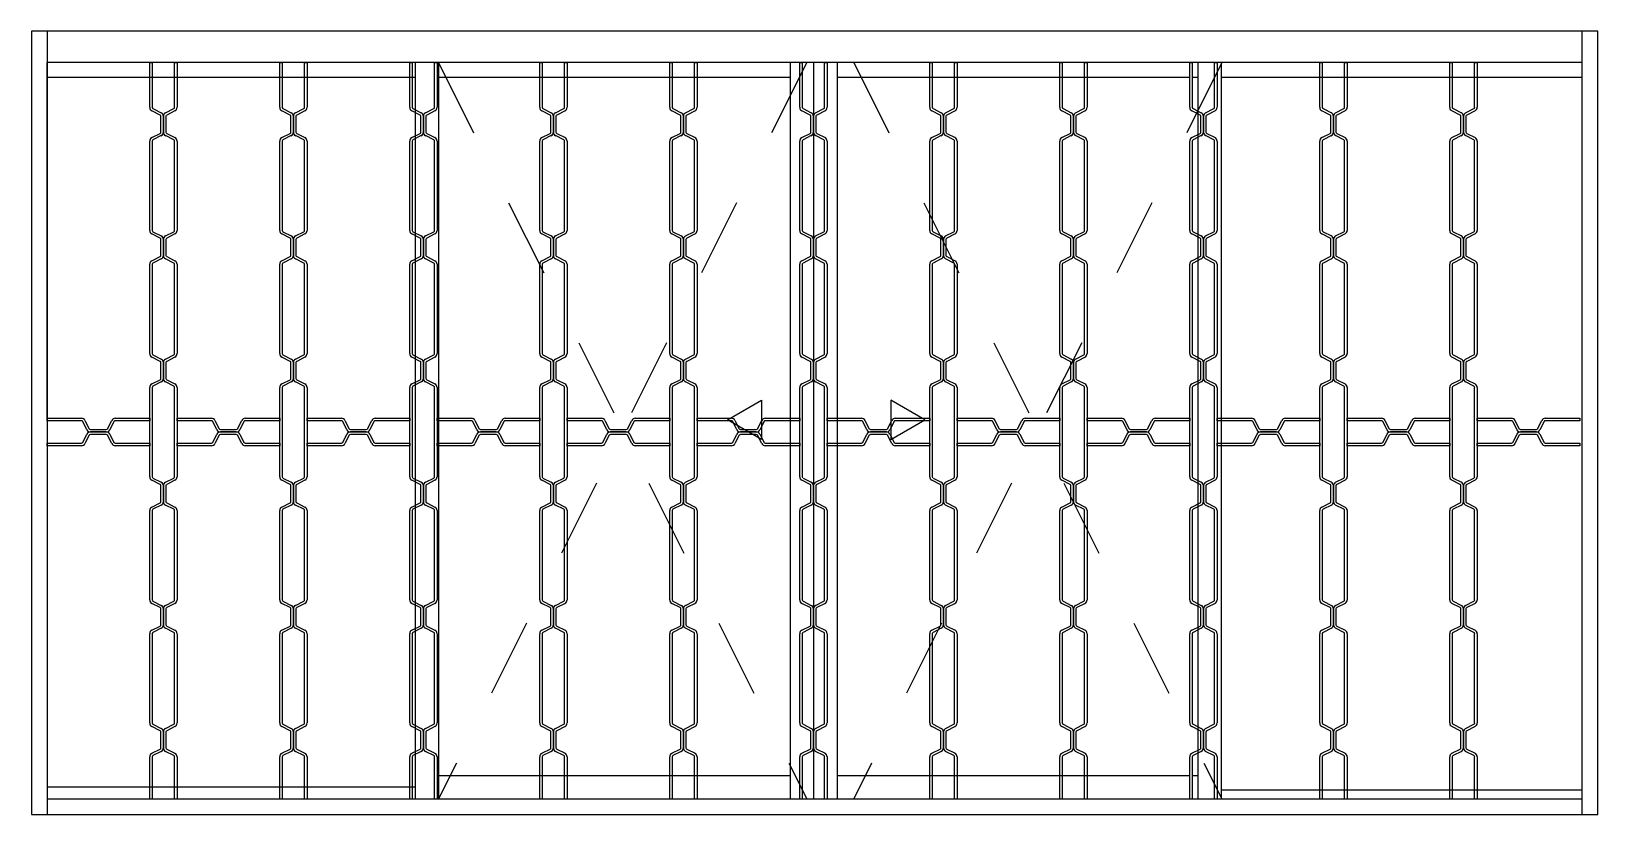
# Model space of a CAD drawing. Header units: millimetres. Extents: x 228.72 to 230.72, y 1281.87 to 1282.87.
import ezdxf

# ---------------------------------------------------------------- set-up
doc = ezdxf.new("R2010")
doc.units = ezdxf.units.MM
doc.header["$LTSCALE"] = 0.5
doc.linetypes.add('HIDDEN2', pattern=[0.1875, 0.125, -0.0625])
doc.layers.add('Gravia_Janelas', color=1, linetype='Continuous')
doc.layers.add('Gravia_Janelas_hidden2', color=1, linetype='HIDDEN2')

msp = doc.modelspace()

# ---------------------------------------------------------------- linework, layer by layer
at = {"layer": 'Gravia_Janelas', "color": 2}
for p, q in [((228.7226, 1282.8665), (228.7226, 1281.8665)), ((230.7226, 1282.8665), (228.7226, 1282.8665)), ((230.7226, 1281.8665), (230.7226, 1282.8665)), ((228.7226, 1281.8665), (230.7226, 1281.8665))]:
    msp.add_line(p, q, dxfattribs=at)
at = {"layer": 'Gravia_Janelas'}
for p, q in [((228.7426, 1282.8665), (228.7426, 1281.8665)), ((230.7026, 1281.8665), (230.7026, 1282.8665)), ((230.7026, 1282.8265), (228.7426, 1282.8265)), ((230.7026, 1282.8265), (228.7426, 1282.8265)), ((228.7426, 1282.6705), (228.7426, 1282.8265)), ((228.7426, 1282.3725), (228.7426, 1282.8265)), ((228.8737, 1282.7695), (228.8737, 1282.8265)), ((228.8737, 1282.8265), (228.8769, 1282.8265)), ((228.8769, 1282.8265), (228.8769, 1282.7695)), ((228.8996, 1282.8265), (228.8956, 1282.8265)), ((228.9055, 1282.8265), (228.9087, 1282.8265)), ((228.9055, 1282.7695), (228.9055, 1282.8265)), ((228.9087, 1282.8265), (228.9087, 1282.7695)), ((229.0397, 1282.7695), (229.0397, 1282.8265)), ((229.0397, 1282.8265), (229.0429, 1282.8265)), ((229.0429, 1282.8265), (229.0429, 1282.7695)), ((229.0496, 1282.8265), (229.0456, 1282.8265)), ((229.0715, 1282.8265), (229.0747, 1282.8265)), ((229.0715, 1282.7695), (229.0715, 1282.8265)), ((229.0747, 1282.8265), (229.0747, 1282.7695)), ((229.1996, 1282.8265), (229.1956, 1282.8265)), ((229.2057, 1282.7695), (229.2057, 1282.8265)), ((229.2057, 1282.8265), (229.2089, 1282.8265)), ((229.2089, 1282.8265), (229.2089, 1282.7695)), ((229.2126, 1282.8265), (229.2126, 1281.8865)), ((229.2375, 1282.8265), (229.2407, 1282.8265)), ((229.2375, 1282.7695), (229.2375, 1282.8265)), ((229.2407, 1282.8265), (229.2407, 1282.7695)), ((229.2426, 1282.8265), (229.2426, 1281.8865)), ((229.3496, 1282.8265), (229.3456, 1282.8265)), ((229.3717, 1282.7695), (229.3717, 1282.8265)), ((229.3717, 1282.8265), (229.3749, 1282.8265)), ((229.3749, 1282.8265), (229.3749, 1282.7695)), ((229.4035, 1282.8265), (229.4067, 1282.8265)), ((229.4035, 1282.7695), (229.4035, 1282.8265)), ((229.4067, 1282.8265), (229.4067, 1282.7695)), ((229.4996, 1282.8265), (229.4956, 1282.8265)), ((229.5377, 1282.7695), (229.5377, 1282.8265)), ((229.5377, 1282.8265), (229.5409, 1282.8265)), ((229.5409, 1282.8265), (229.5409, 1282.7695)), ((229.5695, 1282.8265), (229.5727, 1282.8265)), ((229.5695, 1282.7695), (229.5695, 1282.8265)), ((229.5727, 1282.8265), (229.5727, 1282.7695)), ((229.6914, 1282.8265), (229.6914, 1281.8865)), ((229.7037, 1282.7695), (229.7037, 1282.8265)), ((229.7037, 1282.8265), (229.7069, 1282.8265)), ((229.7069, 1282.8265), (229.7069, 1282.7695)), ((229.7214, 1282.8265), (229.7214, 1281.8865)), ((229.7355, 1282.8265), (229.7387, 1282.8265)), ((229.7355, 1282.7695), (229.7355, 1282.8265)), ((229.7387, 1282.8265), (229.7387, 1282.7695)), ((229.7514, 1282.8265), (229.7514, 1281.8865)), ((229.8697, 1282.7695), (229.8697, 1282.8265)), ((229.8697, 1282.8265), (229.8729, 1282.8265)), ((229.8729, 1282.8265), (229.8729, 1282.7695)), ((229.9015, 1282.8265), (229.9047, 1282.8265)), ((229.9015, 1282.7695), (229.9015, 1282.8265)), ((229.9047, 1282.8265), (229.9047, 1282.7695)), ((230.0357, 1282.7695), (230.0357, 1282.8265)), ((230.0357, 1282.8265), (230.0389, 1282.8265)), ((230.0389, 1282.8265), (230.0389, 1282.7695)), ((230.0675, 1282.8265), (230.0707, 1282.8265)), ((230.0675, 1282.7695), (230.0675, 1282.8265)), ((230.0707, 1282.8265), (230.0707, 1282.7695)), ((230.2017, 1282.7695), (230.2017, 1282.8265)), ((230.2017, 1282.8265), (230.2049, 1282.8265)), ((230.2049, 1282.8265), (230.2049, 1282.7695)), ((230.212, 1282.8265), (230.212, 1281.8865)), ((230.2335, 1282.8265), (230.2367, 1282.8265)), ((230.2335, 1282.7695), (230.2335, 1282.8265)), ((230.2367, 1282.8265), (230.2367, 1282.7695)), ((230.242, 1282.8265), (230.242, 1281.8865)), ((230.2496, 1282.8265), (230.2456, 1282.8265)), ((230.3677, 1282.7695), (230.3677, 1282.8265)), ((230.3677, 1282.8265), (230.3709, 1282.8265)), ((230.3709, 1282.8265), (230.3709, 1282.7695)), ((230.3996, 1282.8265), (230.3956, 1282.8265)), ((230.3995, 1282.8265), (230.4027, 1282.8265)), ((230.3995, 1282.7695), (230.3995, 1282.8265)), ((230.4027, 1282.8265), (230.4027, 1282.7695)), ((230.5337, 1282.7695), (230.5337, 1282.8265)), ((230.5337, 1282.8265), (230.5369, 1282.8265)), ((230.5369, 1282.8265), (230.5369, 1282.7695)), ((230.5496, 1282.8265), (230.5456, 1282.8265)), ((230.5655, 1282.8265), (230.5687, 1282.8265)), ((230.5655, 1282.7695), (230.5655, 1282.8265)), ((230.5687, 1282.8265), (230.5687, 1282.7695)), ((229.2126, 1282.8076), (228.7426, 1282.8076)), ((229.6914, 1282.8076), (229.2426, 1282.8076)), ((230.2017, 1282.8076), (229.7514, 1282.8076)), ((230.212, 1282.8076), (230.2049, 1282.8076)), ((230.7026, 1282.8076), (230.242, 1282.8076)), ((228.887, 1282.7596), (228.8765, 1282.765)), ((228.8779, 1282.7678), (228.8885, 1282.7625)), ((228.894, 1282.7625), (228.9045, 1282.7678)), ((228.906, 1282.765), (228.8954, 1282.7596)), ((229.053, 1282.7596), (229.0425, 1282.765)), ((229.0439, 1282.7678), (229.0545, 1282.7625)), ((229.06, 1282.7625), (229.0705, 1282.7678)), ((229.072, 1282.765), (229.0614, 1282.7596)), ((229.219, 1282.7596), (229.2085, 1282.765)), ((229.2099, 1282.7678), (229.2205, 1282.7625)), ((229.226, 1282.7625), (229.2365, 1282.7678)), ((229.238, 1282.765), (229.2274, 1282.7596)), ((229.385, 1282.7596), (229.3745, 1282.765)), ((229.3759, 1282.7678), (229.3865, 1282.7625)), ((229.392, 1282.7625), (229.4025, 1282.7678)), ((229.404, 1282.765), (229.3934, 1282.7596)), ((229.551, 1282.7596), (229.5405, 1282.765)), ((229.5419, 1282.7678), (229.5525, 1282.7625)), ((229.558, 1282.7625), (229.5685, 1282.7678)), ((229.57, 1282.765), (229.5594, 1282.7596)), ((229.717, 1282.7596), (229.7065, 1282.765)), ((229.7079, 1282.7678), (229.7185, 1282.7625)), ((229.724, 1282.7625), (229.7345, 1282.7678)), ((229.736, 1282.765), (229.7254, 1282.7596)), ((229.883, 1282.7596), (229.8725, 1282.765)), ((229.8739, 1282.7678), (229.8845, 1282.7625)), ((229.89, 1282.7625), (229.9005, 1282.7678)), ((229.902, 1282.765), (229.8914, 1282.7596)), ((230.049, 1282.7596), (230.0385, 1282.765)), ((230.0399, 1282.7678), (230.0505, 1282.7625)), ((230.056, 1282.7625), (230.0665, 1282.7678)), ((230.068, 1282.765), (230.0574, 1282.7596)), ((230.215, 1282.7596), (230.2045, 1282.765)), ((230.2059, 1282.7678), (230.2165, 1282.7625)), ((230.222, 1282.7625), (230.2325, 1282.7678)), ((230.234, 1282.765), (230.2234, 1282.7596)), ((230.381, 1282.7596), (230.3705, 1282.765)), ((230.3719, 1282.7678), (230.3825, 1282.7625)), ((230.388, 1282.7625), (230.3985, 1282.7678)), ((230.4, 1282.765), (230.3894, 1282.7596)), ((230.547, 1282.7596), (230.5365, 1282.765)), ((230.5379, 1282.7678), (230.5485, 1282.7625)), ((230.554, 1282.7625), (230.5645, 1282.7678)), ((230.566, 1282.765), (230.5554, 1282.7596)), ((228.888, 1282.7377), (228.888, 1282.758)), ((228.8912, 1282.758), (228.8912, 1282.7377)), ((228.8912, 1282.7377), (228.8912, 1282.758)), ((228.8944, 1282.758), (228.8944, 1282.7377)), ((229.054, 1282.7377), (229.054, 1282.758)), ((229.0572, 1282.758), (229.0572, 1282.7377)), ((229.0572, 1282.7377), (229.0572, 1282.758)), ((229.0604, 1282.758), (229.0604, 1282.7377)), ((229.22, 1282.7377), (229.22, 1282.758)), ((229.2232, 1282.758), (229.2232, 1282.7377)), ((229.2232, 1282.7377), (229.2232, 1282.758)), ((229.2264, 1282.758), (229.2264, 1282.7377)), ((229.386, 1282.7377), (229.386, 1282.758)), ((229.3892, 1282.758), (229.3892, 1282.7377)), ((229.3892, 1282.7377), (229.3892, 1282.758)), ((229.3924, 1282.758), (229.3924, 1282.7377)), ((229.552, 1282.7377), (229.552, 1282.758)), ((229.5552, 1282.758), (229.5552, 1282.7377)), ((229.5552, 1282.7377), (229.5552, 1282.758)), ((229.5584, 1282.758), (229.5584, 1282.7377)), ((229.718, 1282.7377), (229.718, 1282.758)), ((229.7212, 1282.758), (229.7212, 1282.7377)), ((229.7212, 1282.7377), (229.7212, 1282.758)), ((229.7244, 1282.758), (229.7244, 1282.7377)), ((229.884, 1282.7377), (229.884, 1282.758)), ((229.8872, 1282.758), (229.8872, 1282.7377)), ((229.8872, 1282.7377), (229.8872, 1282.758)), ((229.8904, 1282.758), (229.8904, 1282.7377)), ((230.05, 1282.7377), (230.05, 1282.758)), ((230.0532, 1282.758), (230.0532, 1282.7377)), ((230.0532, 1282.7377), (230.0532, 1282.758)), ((230.0564, 1282.758), (230.0564, 1282.7377)), ((230.216, 1282.7377), (230.216, 1282.758)), ((230.2192, 1282.758), (230.2192, 1282.7377)), ((230.2192, 1282.7377), (230.2192, 1282.758)), ((230.2224, 1282.758), (230.2224, 1282.7377)), ((230.382, 1282.7377), (230.382, 1282.758)), ((230.3852, 1282.758), (230.3852, 1282.7377)), ((230.3852, 1282.7377), (230.3852, 1282.758)), ((230.3884, 1282.758), (230.3884, 1282.7377)), ((230.548, 1282.7377), (230.548, 1282.758)), ((230.5512, 1282.758), (230.5512, 1282.7377)), ((230.5512, 1282.7377), (230.5512, 1282.758)), ((230.5544, 1282.758), (230.5544, 1282.7377)), ((228.8737, 1282.6123), (228.8737, 1282.7263)), ((228.8765, 1282.7308), (228.887, 1282.7361)), ((228.8769, 1282.7263), (228.8769, 1282.6123)), ((228.8885, 1282.7333), (228.8779, 1282.7279)), ((228.9045, 1282.7279), (228.894, 1282.7333)), ((228.8954, 1282.7361), (228.906, 1282.7308)), ((228.9055, 1282.6123), (228.9055, 1282.7263)), ((228.9087, 1282.7263), (228.9087, 1282.6123)), ((229.0397, 1282.6123), (229.0397, 1282.7263)), ((229.0425, 1282.7308), (229.053, 1282.7361)), ((229.0429, 1282.7263), (229.0429, 1282.6123)), ((229.0545, 1282.7333), (229.0439, 1282.7279)), ((229.0705, 1282.7279), (229.06, 1282.7333)), ((229.0614, 1282.7361), (229.072, 1282.7308)), ((229.0715, 1282.6123), (229.0715, 1282.7263)), ((229.0747, 1282.7263), (229.0747, 1282.6123)), ((229.2057, 1282.6123), (229.2057, 1282.7263)), ((229.2085, 1282.7308), (229.219, 1282.7361)), ((229.2089, 1282.7263), (229.2089, 1282.6123)), ((229.2205, 1282.7333), (229.2099, 1282.7279)), ((229.2365, 1282.7279), (229.226, 1282.7333)), ((229.2274, 1282.7361), (229.238, 1282.7308)), ((229.2375, 1282.6123), (229.2375, 1282.7263)), ((229.2407, 1282.7263), (229.2407, 1282.6123)), ((229.3717, 1282.6123), (229.3717, 1282.7263)), ((229.3745, 1282.7308), (229.385, 1282.7361)), ((229.3749, 1282.7263), (229.3749, 1282.6123)), ((229.3865, 1282.7333), (229.3759, 1282.7279)), ((229.4025, 1282.7279), (229.392, 1282.7333)), ((229.3934, 1282.7361), (229.404, 1282.7308)), ((229.4035, 1282.6123), (229.4035, 1282.7263)), ((229.4067, 1282.7263), (229.4067, 1282.6123)), ((229.5377, 1282.6123), (229.5377, 1282.7263)), ((229.5405, 1282.7308), (229.551, 1282.7361)), ((229.5409, 1282.7263), (229.5409, 1282.6123)), ((229.5525, 1282.7333), (229.5419, 1282.7279)), ((229.5685, 1282.7279), (229.558, 1282.7333)), ((229.5594, 1282.7361), (229.57, 1282.7308)), ((229.5695, 1282.6123), (229.5695, 1282.7263)), ((229.5727, 1282.7263), (229.5727, 1282.6123)), ((229.7037, 1282.6123), (229.7037, 1282.7263)), ((229.7065, 1282.7308), (229.717, 1282.7361)), ((229.7069, 1282.7263), (229.7069, 1282.6123)), ((229.7185, 1282.7333), (229.7079, 1282.7279)), ((229.7345, 1282.7279), (229.724, 1282.7333)), ((229.7254, 1282.7361), (229.736, 1282.7308)), ((229.7355, 1282.6123), (229.7355, 1282.7263)), ((229.7387, 1282.7263), (229.7387, 1282.6123)), ((229.8697, 1282.6123), (229.8697, 1282.7263)), ((229.8725, 1282.7308), (229.883, 1282.7361)), ((229.8729, 1282.7263), (229.8729, 1282.6123)), ((229.8845, 1282.7333), (229.8739, 1282.7279)), ((229.9005, 1282.7279), (229.89, 1282.7333)), ((229.8914, 1282.7361), (229.902, 1282.7308)), ((229.9015, 1282.6123), (229.9015, 1282.7263)), ((229.9047, 1282.7263), (229.9047, 1282.6123)), ((230.0357, 1282.6123), (230.0357, 1282.7263)), ((230.0385, 1282.7308), (230.049, 1282.7361)), ((230.0389, 1282.7263), (230.0389, 1282.6123)), ((230.0505, 1282.7333), (230.0399, 1282.7279)), ((230.0665, 1282.7279), (230.056, 1282.7333)), ((230.0574, 1282.7361), (230.068, 1282.7308)), ((230.0675, 1282.6123), (230.0675, 1282.7263)), ((230.0707, 1282.7263), (230.0707, 1282.6123)), ((230.2017, 1282.6123), (230.2017, 1282.7263)), ((230.2045, 1282.7308), (230.215, 1282.7361)), ((230.2049, 1282.7263), (230.2049, 1282.6123)), ((230.2165, 1282.7333), (230.2059, 1282.7279)), ((230.2325, 1282.7279), (230.222, 1282.7333)), ((230.2234, 1282.7361), (230.234, 1282.7308)), ((230.2335, 1282.6123), (230.2335, 1282.7263)), ((230.2367, 1282.7263), (230.2367, 1282.6123)), ((230.3677, 1282.6123), (230.3677, 1282.7263)), ((230.3705, 1282.7308), (230.381, 1282.7361)), ((230.3709, 1282.7263), (230.3709, 1282.6123)), ((230.3825, 1282.7333), (230.3719, 1282.7279)), ((230.3985, 1282.7279), (230.388, 1282.7333)), ((230.3894, 1282.7361), (230.4, 1282.7308)), ((230.3995, 1282.6123), (230.3995, 1282.7263)), ((230.4027, 1282.7263), (230.4027, 1282.6123)), ((230.5337, 1282.6123), (230.5337, 1282.7263)), ((230.5365, 1282.7308), (230.547, 1282.7361)), ((230.5369, 1282.7263), (230.5369, 1282.6123)), ((230.5485, 1282.7333), (230.5379, 1282.7279)), ((230.5645, 1282.7279), (230.554, 1282.7333)), ((230.5554, 1282.7361), (230.566, 1282.7308)), ((230.5655, 1282.6123), (230.5655, 1282.7263)), ((230.5687, 1282.7263), (230.5687, 1282.6123)), ((228.7426, 1282.6705), (228.7426, 1282.6665)), ((230.7026, 1282.6665), (230.7026, 1282.6705)), ((228.887, 1282.6024), (228.8765, 1282.6078)), ((228.8779, 1282.6106), (228.8885, 1282.6053)), ((228.888, 1282.5805), (228.888, 1282.6008)), ((228.8912, 1282.6008), (228.8912, 1282.5805)), ((228.8912, 1282.5805), (228.8912, 1282.6008)), ((228.894, 1282.6053), (228.9045, 1282.6106)), ((228.8944, 1282.6008), (228.8944, 1282.5805)), ((228.906, 1282.6078), (228.8954, 1282.6024)), ((229.053, 1282.6024), (229.0425, 1282.6078)), ((229.0439, 1282.6106), (229.0545, 1282.6053)), ((229.054, 1282.5805), (229.054, 1282.6008)), ((229.0572, 1282.6008), (229.0572, 1282.5805)), ((229.0572, 1282.5805), (229.0572, 1282.6008)), ((229.06, 1282.6053), (229.0705, 1282.6106)), ((229.0604, 1282.6008), (229.0604, 1282.5805)), ((229.072, 1282.6078), (229.0614, 1282.6024)), ((229.219, 1282.6024), (229.2085, 1282.6078)), ((229.2099, 1282.6106), (229.2205, 1282.6053)), ((229.22, 1282.5805), (229.22, 1282.6008)), ((229.2232, 1282.6008), (229.2232, 1282.5805)), ((229.2232, 1282.5805), (229.2232, 1282.6008)), ((229.226, 1282.6053), (229.2365, 1282.6106)), ((229.2264, 1282.6008), (229.2264, 1282.5805)), ((229.238, 1282.6078), (229.2274, 1282.6024)), ((229.385, 1282.6024), (229.3745, 1282.6078)), ((229.3759, 1282.6106), (229.3865, 1282.6053)), ((229.386, 1282.5805), (229.386, 1282.6008)), ((229.3892, 1282.6008), (229.3892, 1282.5805)), ((229.3892, 1282.5805), (229.3892, 1282.6008)), ((229.392, 1282.6053), (229.4025, 1282.6106)), ((229.3924, 1282.6008), (229.3924, 1282.5805)), ((229.404, 1282.6078), (229.3934, 1282.6024)), ((229.551, 1282.6024), (229.5405, 1282.6078)), ((229.5419, 1282.6106), (229.5525, 1282.6053)), ((229.552, 1282.5805), (229.552, 1282.6008)), ((229.5552, 1282.6008), (229.5552, 1282.5805)), ((229.5552, 1282.5805), (229.5552, 1282.6008)), ((229.558, 1282.6053), (229.5685, 1282.6106)), ((229.5584, 1282.6008), (229.5584, 1282.5805)), ((229.57, 1282.6078), (229.5594, 1282.6024)), ((229.717, 1282.6024), (229.7065, 1282.6078)), ((229.7079, 1282.6106), (229.7185, 1282.6053)), ((229.718, 1282.5805), (229.718, 1282.6008)), ((229.7212, 1282.6008), (229.7212, 1282.5805)), ((229.7212, 1282.5805), (229.7212, 1282.6008)), ((229.724, 1282.6053), (229.7345, 1282.6106)), ((229.7244, 1282.6008), (229.7244, 1282.5805)), ((229.736, 1282.6078), (229.7254, 1282.6024)), ((229.883, 1282.6024), (229.8725, 1282.6078)), ((229.8739, 1282.6106), (229.8845, 1282.6053)), ((229.884, 1282.5805), (229.884, 1282.6008)), ((229.8872, 1282.6008), (229.8872, 1282.5805)), ((229.8872, 1282.5805), (229.8872, 1282.6008)), ((229.89, 1282.6053), (229.9005, 1282.6106)), ((229.8904, 1282.6008), (229.8904, 1282.5805)), ((229.902, 1282.6078), (229.8914, 1282.6024)), ((230.049, 1282.6024), (230.0385, 1282.6078)), ((230.0399, 1282.6106), (230.0505, 1282.6053)), ((230.05, 1282.5805), (230.05, 1282.6008)), ((230.0532, 1282.6008), (230.0532, 1282.5805)), ((230.0532, 1282.5805), (230.0532, 1282.6008)), ((230.056, 1282.6053), (230.0665, 1282.6106)), ((230.0564, 1282.6008), (230.0564, 1282.5805)), ((230.068, 1282.6078), (230.0574, 1282.6024)), ((230.215, 1282.6024), (230.2045, 1282.6078)), ((230.2059, 1282.6106), (230.2165, 1282.6053)), ((230.216, 1282.5805), (230.216, 1282.6008)), ((230.2192, 1282.6008), (230.2192, 1282.5805)), ((230.2192, 1282.5805), (230.2192, 1282.6008)), ((230.222, 1282.6053), (230.2325, 1282.6106)), ((230.2224, 1282.6008), (230.2224, 1282.5805)), ((230.234, 1282.6078), (230.2234, 1282.6024)), ((230.381, 1282.6024), (230.3705, 1282.6078)), ((230.3719, 1282.6106), (230.3825, 1282.6053)), ((230.382, 1282.5805), (230.382, 1282.6008)), ((230.3852, 1282.6008), (230.3852, 1282.5805)), ((230.3852, 1282.5805), (230.3852, 1282.6008)), ((230.388, 1282.6053), (230.3985, 1282.6106)), ((230.3884, 1282.6008), (230.3884, 1282.5805)), ((230.4, 1282.6078), (230.3894, 1282.6024)), ((230.547, 1282.6024), (230.5365, 1282.6078)), ((230.5379, 1282.6106), (230.5485, 1282.6053)), ((230.548, 1282.5805), (230.548, 1282.6008)), ((230.5512, 1282.6008), (230.5512, 1282.5805)), ((230.5512, 1282.5805), (230.5512, 1282.6008)), ((230.554, 1282.6053), (230.5645, 1282.6106)), ((230.5544, 1282.6008), (230.5544, 1282.5805)), ((230.566, 1282.6078), (230.5554, 1282.6024)), ((228.8737, 1282.4551), (228.8737, 1282.5691)), ((228.8765, 1282.5736), (228.887, 1282.5789)), ((228.8769, 1282.5691), (228.8769, 1282.4551)), ((228.8885, 1282.5761), (228.8779, 1282.5707)), ((228.9045, 1282.5707), (228.894, 1282.5761)), ((228.8954, 1282.5789), (228.906, 1282.5736)), ((228.9055, 1282.4551), (228.9055, 1282.5691)), ((228.9087, 1282.5691), (228.9087, 1282.4551)), ((229.0397, 1282.4551), (229.0397, 1282.5691)), ((229.0425, 1282.5736), (229.053, 1282.5789)), ((229.0429, 1282.5691), (229.0429, 1282.4551)), ((229.0545, 1282.5761), (229.0439, 1282.5707)), ((229.0705, 1282.5707), (229.06, 1282.5761)), ((229.0614, 1282.5789), (229.072, 1282.5736)), ((229.0715, 1282.4551), (229.0715, 1282.5691)), ((229.0747, 1282.5691), (229.0747, 1282.4551)), ((229.2057, 1282.4551), (229.2057, 1282.5691)), ((229.2085, 1282.5736), (229.219, 1282.5789)), ((229.2089, 1282.5691), (229.2089, 1282.4551)), ((229.2205, 1282.5761), (229.2099, 1282.5707)), ((229.2365, 1282.5707), (229.226, 1282.5761)), ((229.2274, 1282.5789), (229.238, 1282.5736)), ((229.2375, 1282.4551), (229.2375, 1282.5691)), ((229.2407, 1282.5691), (229.2407, 1282.4551)), ((229.3717, 1282.4551), (229.3717, 1282.5691)), ((229.3745, 1282.5736), (229.385, 1282.5789)), ((229.3749, 1282.5691), (229.3749, 1282.4551)), ((229.3865, 1282.5761), (229.3759, 1282.5707)), ((229.4025, 1282.5707), (229.392, 1282.5761)), ((229.3934, 1282.5789), (229.404, 1282.5736)), ((229.4035, 1282.4551), (229.4035, 1282.5691)), ((229.4067, 1282.5691), (229.4067, 1282.4551)), ((229.5377, 1282.4551), (229.5377, 1282.5691)), ((229.5405, 1282.5736), (229.551, 1282.5789)), ((229.5409, 1282.5691), (229.5409, 1282.4551)), ((229.5525, 1282.5761), (229.5419, 1282.5707)), ((229.5685, 1282.5707), (229.558, 1282.5761)), ((229.5594, 1282.5789), (229.57, 1282.5736)), ((229.5695, 1282.4551), (229.5695, 1282.5691)), ((229.5727, 1282.5691), (229.5727, 1282.4551)), ((229.7037, 1282.4551), (229.7037, 1282.5691)), ((229.7065, 1282.5736), (229.717, 1282.5789)), ((229.7069, 1282.5691), (229.7069, 1282.4551)), ((229.7185, 1282.5761), (229.7079, 1282.5707)), ((229.7345, 1282.5707), (229.724, 1282.5761)), ((229.7254, 1282.5789), (229.736, 1282.5736)), ((229.7355, 1282.4551), (229.7355, 1282.5691)), ((229.7387, 1282.5691), (229.7387, 1282.4551)), ((229.8697, 1282.4551), (229.8697, 1282.5691)), ((229.8725, 1282.5736), (229.883, 1282.5789)), ((229.8729, 1282.5691), (229.8729, 1282.4551)), ((229.8845, 1282.5761), (229.8739, 1282.5707)), ((229.9005, 1282.5707), (229.89, 1282.5761)), ((229.8914, 1282.5789), (229.902, 1282.5736)), ((229.9015, 1282.4551), (229.9015, 1282.5691)), ((229.9047, 1282.5691), (229.9047, 1282.4551)), ((230.0357, 1282.4551), (230.0357, 1282.5691)), ((230.0385, 1282.5736), (230.049, 1282.5789)), ((230.0389, 1282.5691), (230.0389, 1282.4551)), ((230.0505, 1282.5761), (230.0399, 1282.5707)), ((230.0665, 1282.5707), (230.056, 1282.5761)), ((230.0574, 1282.5789), (230.068, 1282.5736)), ((230.0675, 1282.4551), (230.0675, 1282.5691)), ((230.0707, 1282.5691), (230.0707, 1282.4551)), ((230.2017, 1282.4551), (230.2017, 1282.5691)), ((230.2045, 1282.5736), (230.215, 1282.5789)), ((230.2049, 1282.5691), (230.2049, 1282.4551)), ((230.2165, 1282.5761), (230.2059, 1282.5707)), ((230.2325, 1282.5707), (230.222, 1282.5761)), ((230.2234, 1282.5789), (230.234, 1282.5736)), ((230.2335, 1282.4551), (230.2335, 1282.5691)), ((230.2367, 1282.5691), (230.2367, 1282.4551)), ((230.3677, 1282.4551), (230.3677, 1282.5691)), ((230.3705, 1282.5736), (230.381, 1282.5789)), ((230.3709, 1282.5691), (230.3709, 1282.4551)), ((230.3825, 1282.5761), (230.3719, 1282.5707)), ((230.3985, 1282.5707), (230.388, 1282.5761)), ((230.3894, 1282.5789), (230.4, 1282.5736)), ((230.3995, 1282.4551), (230.3995, 1282.5691)), ((230.4027, 1282.5691), (230.4027, 1282.4551)), ((230.5337, 1282.4551), (230.5337, 1282.5691)), ((230.5365, 1282.5736), (230.547, 1282.5789)), ((230.5369, 1282.5691), (230.5369, 1282.4551)), ((230.5485, 1282.5761), (230.5379, 1282.5707)), ((230.5645, 1282.5707), (230.554, 1282.5761)), ((230.5554, 1282.5789), (230.566, 1282.5736)), ((230.5655, 1282.4551), (230.5655, 1282.5691)), ((230.5687, 1282.5691), (230.5687, 1282.4551)), ((228.7426, 1282.5135), (228.7426, 1282.5095)), ((230.7026, 1282.5095), (230.7026, 1282.5135)), ((228.887, 1282.4452), (228.8765, 1282.4506)), ((228.8779, 1282.4534), (228.8885, 1282.4481)), ((228.888, 1282.4233), (228.888, 1282.4436)), ((228.8912, 1282.4436), (228.8912, 1282.4233)), ((228.8912, 1282.4233), (228.8912, 1282.4436)), ((228.894, 1282.4481), (228.9045, 1282.4534)), ((228.8944, 1282.4436), (228.8944, 1282.4233)), ((228.906, 1282.4506), (228.8954, 1282.4452)), ((229.053, 1282.4452), (229.0425, 1282.4506)), ((229.0439, 1282.4534), (229.0545, 1282.4481)), ((229.054, 1282.4233), (229.054, 1282.4436)), ((229.0572, 1282.4436), (229.0572, 1282.4233)), ((229.0572, 1282.4233), (229.0572, 1282.4436)), ((229.06, 1282.4481), (229.0705, 1282.4534)), ((229.0604, 1282.4436), (229.0604, 1282.4233)), ((229.072, 1282.4506), (229.0614, 1282.4452)), ((229.219, 1282.4452), (229.2085, 1282.4506)), ((229.2099, 1282.4534), (229.2205, 1282.4481)), ((229.22, 1282.4233), (229.22, 1282.4436)), ((229.2232, 1282.4436), (229.2232, 1282.4233)), ((229.2232, 1282.4233), (229.2232, 1282.4436)), ((229.226, 1282.4481), (229.2365, 1282.4534)), ((229.2264, 1282.4436), (229.2264, 1282.4233)), ((229.238, 1282.4506), (229.2274, 1282.4452)), ((229.385, 1282.4452), (229.3745, 1282.4506)), ((229.3759, 1282.4534), (229.3865, 1282.4481)), ((229.386, 1282.4233), (229.386, 1282.4436)), ((229.3892, 1282.4436), (229.3892, 1282.4233)), ((229.3892, 1282.4233), (229.3892, 1282.4436)), ((229.392, 1282.4481), (229.4025, 1282.4534)), ((229.3924, 1282.4436), (229.3924, 1282.4233)), ((229.404, 1282.4506), (229.3934, 1282.4452)), ((229.551, 1282.4452), (229.5405, 1282.4506)), ((229.5419, 1282.4534), (229.5525, 1282.4481)), ((229.552, 1282.4233), (229.552, 1282.4436)), ((229.5552, 1282.4436), (229.5552, 1282.4233)), ((229.5552, 1282.4233), (229.5552, 1282.4436)), ((229.558, 1282.4481), (229.5685, 1282.4534)), ((229.5584, 1282.4436), (229.5584, 1282.4233)), ((229.57, 1282.4506), (229.5594, 1282.4452)), ((229.717, 1282.4452), (229.7065, 1282.4506)), ((229.7079, 1282.4534), (229.7185, 1282.4481)), ((229.718, 1282.4233), (229.718, 1282.4436)), ((229.7212, 1282.4436), (229.7212, 1282.4233)), ((229.7212, 1282.4233), (229.7212, 1282.4436)), ((229.724, 1282.4481), (229.7345, 1282.4534)), ((229.7244, 1282.4436), (229.7244, 1282.4233)), ((229.736, 1282.4506), (229.7254, 1282.4452)), ((229.883, 1282.4452), (229.8725, 1282.4506)), ((229.8739, 1282.4534), (229.8845, 1282.4481)), ((229.884, 1282.4233), (229.884, 1282.4436)), ((229.8872, 1282.4436), (229.8872, 1282.4233)), ((229.8872, 1282.4233), (229.8872, 1282.4436)), ((229.89, 1282.4481), (229.9005, 1282.4534)), ((229.8904, 1282.4436), (229.8904, 1282.4233)), ((229.902, 1282.4506), (229.8914, 1282.4452)), ((230.049, 1282.4452), (230.0385, 1282.4506)), ((230.0399, 1282.4534), (230.0505, 1282.4481)), ((230.05, 1282.4233), (230.05, 1282.4436)), ((230.0532, 1282.4436), (230.0532, 1282.4233)), ((230.0532, 1282.4233), (230.0532, 1282.4436)), ((230.056, 1282.4481), (230.0665, 1282.4534)), ((230.0564, 1282.4436), (230.0564, 1282.4233)), ((230.068, 1282.4506), (230.0574, 1282.4452)), ((230.215, 1282.4452), (230.2045, 1282.4506)), ((230.2059, 1282.4534), (230.2165, 1282.4481)), ((230.216, 1282.4233), (230.216, 1282.4436)), ((230.2192, 1282.4436), (230.2192, 1282.4233)), ((230.2192, 1282.4233), (230.2192, 1282.4436)), ((230.222, 1282.4481), (230.2325, 1282.4534)), ((230.2224, 1282.4436), (230.2224, 1282.4233)), ((230.234, 1282.4506), (230.2234, 1282.4452)), ((230.381, 1282.4452), (230.3705, 1282.4506)), ((230.3719, 1282.4534), (230.3825, 1282.4481)), ((230.382, 1282.4233), (230.382, 1282.4436)), ((230.3852, 1282.4436), (230.3852, 1282.4233)), ((230.3852, 1282.4233), (230.3852, 1282.4436)), ((230.388, 1282.4481), (230.3985, 1282.4534)), ((230.3884, 1282.4436), (230.3884, 1282.4233)), ((230.4, 1282.4506), (230.3894, 1282.4452)), ((230.547, 1282.4452), (230.5365, 1282.4506)), ((230.5379, 1282.4534), (230.5485, 1282.4481)), ((230.548, 1282.4233), (230.548, 1282.4436)), ((230.5512, 1282.4436), (230.5512, 1282.4233)), ((230.5512, 1282.4233), (230.5512, 1282.4436)), ((230.554, 1282.4481), (230.5645, 1282.4534)), ((230.5544, 1282.4436), (230.5544, 1282.4233)), ((230.566, 1282.4506), (230.5554, 1282.4452)), ((228.8765, 1282.4164), (228.887, 1282.4217)), ((228.8954, 1282.4217), (228.906, 1282.4164)), ((229.0425, 1282.4164), (229.053, 1282.4217)), ((229.0614, 1282.4217), (229.072, 1282.4164)), ((229.2085, 1282.4164), (229.219, 1282.4217)), ((229.2274, 1282.4217), (229.238, 1282.4164)), ((229.3745, 1282.4164), (229.385, 1282.4217)), ((229.3934, 1282.4217), (229.404, 1282.4164)), ((229.5405, 1282.4164), (229.551, 1282.4217)), ((229.5594, 1282.4217), (229.57, 1282.4164)), ((229.7065, 1282.4164), (229.717, 1282.4217)), ((229.7254, 1282.4217), (229.736, 1282.4164)), ((229.8725, 1282.4164), (229.883, 1282.4217)), ((229.8914, 1282.4217), (229.902, 1282.4164)), ((230.0385, 1282.4164), (230.049, 1282.4217)), ((230.0574, 1282.4217), (230.068, 1282.4164)), ((230.2045, 1282.4164), (230.215, 1282.4217)), ((230.2234, 1282.4217), (230.234, 1282.4164)), ((230.3705, 1282.4164), (230.381, 1282.4217)), ((230.3894, 1282.4217), (230.4, 1282.4164)), ((230.5365, 1282.4164), (230.547, 1282.4217)), ((230.5554, 1282.4217), (230.566, 1282.4164)), ((228.8737, 1282.2979), (228.8737, 1282.4119)), ((228.8769, 1282.4119), (228.8769, 1282.2979)), ((228.8885, 1282.4189), (228.8779, 1282.4135)), ((228.9045, 1282.4135), (228.894, 1282.4189)), ((228.9055, 1282.2979), (228.9055, 1282.4119)), ((228.9087, 1282.4119), (228.9087, 1282.2979)), ((229.0397, 1282.2979), (229.0397, 1282.4119)), ((229.0429, 1282.4119), (229.0429, 1282.2979)), ((229.0545, 1282.4189), (229.0439, 1282.4135)), ((229.0705, 1282.4135), (229.06, 1282.4189)), ((229.0715, 1282.2979), (229.0715, 1282.4119)), ((229.0747, 1282.4119), (229.0747, 1282.2979)), ((229.2057, 1282.2979), (229.2057, 1282.4119)), ((229.2089, 1282.4119), (229.2089, 1282.2979)), ((229.2205, 1282.4189), (229.2099, 1282.4135)), ((229.2365, 1282.4135), (229.226, 1282.4189)), ((229.2375, 1282.2979), (229.2375, 1282.4119)), ((229.2407, 1282.4119), (229.2407, 1282.2979)), ((229.3717, 1282.2979), (229.3717, 1282.4119)), ((229.3749, 1282.4119), (229.3749, 1282.2979)), ((229.3865, 1282.4189), (229.3759, 1282.4135)), ((229.4025, 1282.4135), (229.392, 1282.4189)), ((229.4035, 1282.2979), (229.4035, 1282.4119)), ((229.4067, 1282.4119), (229.4067, 1282.2979)), ((229.5377, 1282.2979), (229.5377, 1282.4119)), ((229.5409, 1282.4119), (229.5409, 1282.2979)), ((229.5525, 1282.4189), (229.5419, 1282.4135)), ((229.5685, 1282.4135), (229.558, 1282.4189)), ((229.5695, 1282.2979), (229.5695, 1282.4119)), ((229.5727, 1282.4119), (229.5727, 1282.2979)), ((229.7037, 1282.2979), (229.7037, 1282.4119)), ((229.7069, 1282.4119), (229.7069, 1282.2979)), ((229.7185, 1282.4189), (229.7079, 1282.4135)), ((229.7345, 1282.4135), (229.724, 1282.4189)), ((229.7355, 1282.2979), (229.7355, 1282.4119)), ((229.7387, 1282.4119), (229.7387, 1282.2979)), ((229.8697, 1282.2979), (229.8697, 1282.4119)), ((229.8729, 1282.4119), (229.8729, 1282.2979)), ((229.8845, 1282.4189), (229.8739, 1282.4135)), ((229.9005, 1282.4135), (229.89, 1282.4189)), ((229.9015, 1282.2979), (229.9015, 1282.4119)), ((229.9047, 1282.4119), (229.9047, 1282.2979)), ((230.0357, 1282.2979), (230.0357, 1282.4119)), ((230.0389, 1282.4119), (230.0389, 1282.2979)), ((230.0505, 1282.4189), (230.0399, 1282.4135)), ((230.0665, 1282.4135), (230.056, 1282.4189)), ((230.0675, 1282.2979), (230.0675, 1282.4119)), ((230.0707, 1282.4119), (230.0707, 1282.2979)), ((230.2017, 1282.2979), (230.2017, 1282.4119)), ((230.2049, 1282.4119), (230.2049, 1282.2979)), ((230.2165, 1282.4189), (230.2059, 1282.4135)), ((230.2325, 1282.4135), (230.222, 1282.4189)), ((230.2335, 1282.2979), (230.2335, 1282.4119)), ((230.2367, 1282.4119), (230.2367, 1282.2979)), ((230.3677, 1282.2979), (230.3677, 1282.4119)), ((230.3709, 1282.4119), (230.3709, 1282.2979)), ((230.3825, 1282.4189), (230.3719, 1282.4135)), ((230.3985, 1282.4135), (230.388, 1282.4189)), ((230.3995, 1282.2979), (230.3995, 1282.4119)), ((230.4027, 1282.4119), (230.4027, 1282.2979)), ((230.5337, 1282.2979), (230.5337, 1282.4119)), ((230.5369, 1282.4119), (230.5369, 1282.2979)), ((230.5485, 1282.4189), (230.5379, 1282.4135)), ((230.5645, 1282.4135), (230.554, 1282.4189)), ((230.5655, 1282.2979), (230.5655, 1282.4119)), ((230.5687, 1282.4119), (230.5687, 1282.2979)), ((228.7426, 1282.3693), (228.7426, 1282.3725)), ((228.7426, 1282.3725), (228.7866, 1282.3725)), ((228.7866, 1282.3693), (228.7426, 1282.3693)), ((228.7936, 1282.3577), (228.7882, 1282.3683)), ((228.791, 1282.3697), (228.7964, 1282.3592)), ((228.8199, 1282.3592), (228.8253, 1282.3697)), ((228.8281, 1282.3683), (228.8227, 1282.3577)), ((228.8297, 1282.3725), (228.8737, 1282.3725)), ((228.8737, 1282.3693), (228.8297, 1282.3693)), ((228.8737, 1282.3725), (228.8737, 1282.3693)), ((228.9086, 1282.3693), (228.9086, 1282.3725)), ((228.9086, 1282.3725), (228.9526, 1282.3725)), ((228.9526, 1282.3693), (228.9086, 1282.3693)), ((228.9596, 1282.3577), (228.9542, 1282.3683)), ((228.957, 1282.3697), (228.9624, 1282.3592)), ((228.9859, 1282.3592), (228.9913, 1282.3697)), ((228.9941, 1282.3683), (228.9887, 1282.3577)), ((228.9957, 1282.3725), (229.0397, 1282.3725)), ((229.0397, 1282.3693), (228.9957, 1282.3693)), ((229.0397, 1282.3725), (229.0397, 1282.3693)), ((229.0746, 1282.3693), (229.0746, 1282.3725)), ((229.0746, 1282.3725), (229.1186, 1282.3725)), ((229.1186, 1282.3693), (229.0746, 1282.3693)), ((229.1256, 1282.3577), (229.1202, 1282.3683)), ((229.123, 1282.3697), (229.1284, 1282.3592)), ((229.1519, 1282.3592), (229.1573, 1282.3697)), ((229.1601, 1282.3683), (229.1547, 1282.3577)), ((229.1617, 1282.3725), (229.2057, 1282.3725)), ((229.2057, 1282.3693), (229.1617, 1282.3693)), ((229.2057, 1282.3725), (229.2057, 1282.3693)), ((229.2406, 1282.3693), (229.2406, 1282.3725)), ((229.2406, 1282.3725), (229.2846, 1282.3725)), ((229.2846, 1282.3693), (229.2406, 1282.3693)), ((229.2916, 1282.3577), (229.2862, 1282.3683)), ((229.289, 1282.3697), (229.2944, 1282.3592)), ((229.3179, 1282.3592), (229.3233, 1282.3697)), ((229.3261, 1282.3683), (229.3207, 1282.3577)), ((229.3277, 1282.3725), (229.3717, 1282.3725)), ((229.3717, 1282.3693), (229.3277, 1282.3693)), ((229.3717, 1282.3725), (229.3717, 1282.3693)), ((229.4066, 1282.3693), (229.4066, 1282.3725)), ((229.4066, 1282.3725), (229.4506, 1282.3725)), ((229.4506, 1282.3693), (229.4066, 1282.3693)), ((229.4576, 1282.3577), (229.4522, 1282.3683)), ((229.455, 1282.3697), (229.4604, 1282.3592)), ((229.4839, 1282.3592), (229.4893, 1282.3697)), ((229.4921, 1282.3683), (229.4867, 1282.3577)), ((229.4937, 1282.3725), (229.5377, 1282.3725)), ((229.5377, 1282.3693), (229.4937, 1282.3693)), ((229.5377, 1282.3725), (229.5377, 1282.3693)), ((229.5726, 1282.3693), (229.5726, 1282.3725)), ((229.5726, 1282.3725), (229.6166, 1282.3725)), ((229.6166, 1282.3693), (229.5726, 1282.3693)), ((229.6236, 1282.3577), (229.6182, 1282.3683)), ((229.621, 1282.3697), (229.6264, 1282.3592)), ((229.6499, 1282.3592), (229.6553, 1282.3697)), ((229.6581, 1282.3683), (229.6527, 1282.3577)), ((229.6597, 1282.3725), (229.7037, 1282.3725)), ((229.7037, 1282.3693), (229.6597, 1282.3693)), ((229.7037, 1282.3725), (229.7037, 1282.3693)), ((229.7386, 1282.3693), (229.7386, 1282.3725)), ((229.7386, 1282.3725), (229.7826, 1282.3725)), ((229.7826, 1282.3693), (229.7386, 1282.3693)), ((229.7896, 1282.3577), (229.7842, 1282.3683)), ((229.787, 1282.3697), (229.7924, 1282.3592)), ((229.8159, 1282.3592), (229.8213, 1282.3697)), ((229.8241, 1282.3683), (229.8187, 1282.3577)), ((229.8257, 1282.3725), (229.8697, 1282.3725)), ((229.8697, 1282.3693), (229.8257, 1282.3693)), ((229.8697, 1282.3725), (229.8697, 1282.3693)), ((229.9046, 1282.3693), (229.9046, 1282.3725)), ((229.9046, 1282.3725), (229.9486, 1282.3725)), ((229.9486, 1282.3693), (229.9046, 1282.3693)), ((229.9556, 1282.3577), (229.9502, 1282.3683)), ((229.953, 1282.3697), (229.9584, 1282.3592)), ((229.9819, 1282.3592), (229.9873, 1282.3697)), ((229.9901, 1282.3683), (229.9847, 1282.3577)), ((229.9917, 1282.3725), (230.0357, 1282.3725)), ((230.0357, 1282.3693), (229.9917, 1282.3693)), ((230.0357, 1282.3725), (230.0357, 1282.3693)), ((230.0706, 1282.3693), (230.0706, 1282.3725)), ((230.0706, 1282.3725), (230.1146, 1282.3725)), ((230.1146, 1282.3693), (230.0706, 1282.3693)), ((230.1216, 1282.3577), (230.1162, 1282.3683)), ((230.119, 1282.3697), (230.1244, 1282.3592)), ((230.1479, 1282.3592), (230.1533, 1282.3697)), ((230.1561, 1282.3683), (230.1507, 1282.3577)), ((230.1577, 1282.3725), (230.2017, 1282.3725)), ((230.2017, 1282.3693), (230.1577, 1282.3693)), ((230.2017, 1282.3725), (230.2017, 1282.3693)), ((230.2366, 1282.3693), (230.2366, 1282.3725)), ((230.2366, 1282.3725), (230.2806, 1282.3725)), ((230.2806, 1282.3693), (230.2366, 1282.3693)), ((230.2876, 1282.3577), (230.2822, 1282.3683)), ((230.285, 1282.3697), (230.2904, 1282.3592)), ((230.3139, 1282.3592), (230.3193, 1282.3697)), ((230.3221, 1282.3683), (230.3167, 1282.3577)), ((230.3237, 1282.3725), (230.3677, 1282.3725)), ((230.3677, 1282.3693), (230.3237, 1282.3693)), ((230.3677, 1282.3725), (230.3677, 1282.3693)), ((230.4026, 1282.3693), (230.4026, 1282.3725)), ((230.4026, 1282.3725), (230.4466, 1282.3725)), ((230.4466, 1282.3693), (230.4026, 1282.3693)), ((230.4536, 1282.3577), (230.4482, 1282.3683)), ((230.451, 1282.3697), (230.4564, 1282.3592)), ((230.4799, 1282.3592), (230.4853, 1282.3697)), ((230.4881, 1282.3683), (230.4827, 1282.3577)), ((230.4897, 1282.3725), (230.5337, 1282.3725)), ((230.5337, 1282.3693), (230.4897, 1282.3693)), ((230.5337, 1282.3725), (230.5337, 1282.3693)), ((230.5686, 1282.3693), (230.5686, 1282.3725)), ((230.5686, 1282.3725), (230.6126, 1282.3725)), ((230.6126, 1282.3693), (230.5686, 1282.3693)), ((230.6196, 1282.3577), (230.6142, 1282.3683)), ((230.617, 1282.3697), (230.6224, 1282.3592)), ((230.6459, 1282.3592), (230.6513, 1282.3697)), ((230.6541, 1282.3683), (230.6487, 1282.3577)), ((230.6557, 1282.3725), (230.6997, 1282.3725)), ((230.6997, 1282.3693), (230.6557, 1282.3693)), ((230.6997, 1282.3725), (230.6997, 1282.3693)), ((228.7426, 1282.3565), (228.7426, 1282.3525)), ((228.7426, 1282.3407), (228.7866, 1282.3407)), ((228.7426, 1282.3375), (228.7426, 1282.3407)), ((228.7882, 1282.3417), (228.7936, 1282.3522)), ((228.7964, 1282.3508), (228.791, 1282.3402)), ((228.798, 1282.3582), (228.8183, 1282.3582)), ((228.8183, 1282.355), (228.798, 1282.355)), ((228.798, 1282.355), (228.8183, 1282.355)), ((228.8183, 1282.3518), (228.798, 1282.3518)), ((228.8253, 1282.3402), (228.8199, 1282.3508)), ((228.8227, 1282.3522), (228.8281, 1282.3417)), ((228.8297, 1282.3407), (228.8737, 1282.3407)), ((228.8737, 1282.3407), (228.8737, 1282.3375)), ((228.9086, 1282.3407), (228.9526, 1282.3407)), ((228.9086, 1282.3375), (228.9086, 1282.3407)), ((228.9542, 1282.3417), (228.9596, 1282.3522)), ((228.9624, 1282.3508), (228.957, 1282.3402)), ((228.964, 1282.3582), (228.9843, 1282.3582)), ((228.9843, 1282.355), (228.964, 1282.355)), ((228.964, 1282.355), (228.9843, 1282.355)), ((228.9843, 1282.3518), (228.964, 1282.3518)), ((228.9913, 1282.3402), (228.9859, 1282.3508)), ((228.9887, 1282.3522), (228.9941, 1282.3417)), ((228.9957, 1282.3407), (229.0397, 1282.3407)), ((229.0397, 1282.3407), (229.0397, 1282.3375)), ((229.0746, 1282.3407), (229.1186, 1282.3407)), ((229.0746, 1282.3375), (229.0746, 1282.3407)), ((229.1202, 1282.3417), (229.1256, 1282.3522)), ((229.1284, 1282.3508), (229.123, 1282.3402)), ((229.13, 1282.3582), (229.1503, 1282.3582)), ((229.1503, 1282.355), (229.13, 1282.355)), ((229.13, 1282.355), (229.1503, 1282.355)), ((229.1503, 1282.3518), (229.13, 1282.3518)), ((229.1573, 1282.3402), (229.1519, 1282.3508)), ((229.1547, 1282.3522), (229.1601, 1282.3417)), ((229.1617, 1282.3407), (229.2057, 1282.3407)), ((229.2057, 1282.3407), (229.2057, 1282.3375)), ((229.2406, 1282.3407), (229.2846, 1282.3407)), ((229.2406, 1282.3375), (229.2406, 1282.3407)), ((229.2862, 1282.3417), (229.2916, 1282.3522)), ((229.2944, 1282.3508), (229.289, 1282.3402)), ((229.296, 1282.3582), (229.3163, 1282.3582)), ((229.3163, 1282.355), (229.296, 1282.355)), ((229.296, 1282.355), (229.3163, 1282.355)), ((229.3163, 1282.3518), (229.296, 1282.3518)), ((229.3233, 1282.3402), (229.3179, 1282.3508)), ((229.3207, 1282.3522), (229.3261, 1282.3417)), ((229.3277, 1282.3407), (229.3717, 1282.3407)), ((229.3717, 1282.3407), (229.3717, 1282.3375)), ((229.4066, 1282.3407), (229.4506, 1282.3407)), ((229.4066, 1282.3375), (229.4066, 1282.3407)), ((229.4522, 1282.3417), (229.4576, 1282.3522)), ((229.4604, 1282.3508), (229.455, 1282.3402)), ((229.462, 1282.3582), (229.4823, 1282.3582)), ((229.4823, 1282.355), (229.462, 1282.355)), ((229.462, 1282.355), (229.4823, 1282.355)), ((229.4823, 1282.3518), (229.462, 1282.3518)), ((229.4893, 1282.3402), (229.4839, 1282.3508)), ((229.4867, 1282.3522), (229.4921, 1282.3417)), ((229.4937, 1282.3407), (229.5377, 1282.3407)), ((229.5377, 1282.3407), (229.5377, 1282.3375)), ((229.5726, 1282.3407), (229.6166, 1282.3407)), ((229.5726, 1282.3375), (229.5726, 1282.3407)), ((229.6182, 1282.3417), (229.6236, 1282.3522)), ((229.6264, 1282.3508), (229.621, 1282.3402)), ((229.628, 1282.3582), (229.6483, 1282.3582)), ((229.6483, 1282.355), (229.628, 1282.355)), ((229.628, 1282.355), (229.6483, 1282.355)), ((229.6483, 1282.3518), (229.628, 1282.3518)), ((229.6553, 1282.3402), (229.6499, 1282.3508)), ((229.6527, 1282.3522), (229.6581, 1282.3417)), ((229.6597, 1282.3407), (229.7037, 1282.3407)), ((229.7037, 1282.3407), (229.7037, 1282.3375)), ((229.7386, 1282.3407), (229.7826, 1282.3407)), ((229.7386, 1282.3375), (229.7386, 1282.3407)), ((229.7842, 1282.3417), (229.7896, 1282.3522)), ((229.7924, 1282.3508), (229.787, 1282.3402)), ((229.794, 1282.3582), (229.8143, 1282.3582)), ((229.8143, 1282.355), (229.794, 1282.355)), ((229.794, 1282.355), (229.8143, 1282.355)), ((229.8143, 1282.3518), (229.794, 1282.3518)), ((229.8213, 1282.3402), (229.8159, 1282.3508)), ((229.8187, 1282.3522), (229.8241, 1282.3417)), ((229.8257, 1282.3407), (229.8697, 1282.3407)), ((229.8697, 1282.3407), (229.8697, 1282.3375)), ((229.9046, 1282.3407), (229.9486, 1282.3407)), ((229.9046, 1282.3375), (229.9046, 1282.3407)), ((229.9502, 1282.3417), (229.9556, 1282.3522)), ((229.9584, 1282.3508), (229.953, 1282.3402)), ((229.96, 1282.3582), (229.9803, 1282.3582)), ((229.9803, 1282.355), (229.96, 1282.355)), ((229.96, 1282.355), (229.9803, 1282.355)), ((229.9803, 1282.3518), (229.96, 1282.3518)), ((229.9873, 1282.3402), (229.9819, 1282.3508)), ((229.9847, 1282.3522), (229.9901, 1282.3417)), ((229.9917, 1282.3407), (230.0357, 1282.3407)), ((230.0357, 1282.3407), (230.0357, 1282.3375)), ((230.0706, 1282.3407), (230.1146, 1282.3407)), ((230.0706, 1282.3375), (230.0706, 1282.3407)), ((230.1162, 1282.3417), (230.1216, 1282.3522)), ((230.1244, 1282.3508), (230.119, 1282.3402)), ((230.126, 1282.3582), (230.1463, 1282.3582)), ((230.1463, 1282.355), (230.126, 1282.355)), ((230.126, 1282.355), (230.1463, 1282.355)), ((230.1463, 1282.3518), (230.126, 1282.3518)), ((230.1533, 1282.3402), (230.1479, 1282.3508)), ((230.1507, 1282.3522), (230.1561, 1282.3417)), ((230.1577, 1282.3407), (230.2017, 1282.3407)), ((230.2017, 1282.3407), (230.2017, 1282.3375)), ((230.2366, 1282.3407), (230.2806, 1282.3407)), ((230.2366, 1282.3375), (230.2366, 1282.3407)), ((230.2822, 1282.3417), (230.2876, 1282.3522)), ((230.2904, 1282.3508), (230.285, 1282.3402)), ((230.292, 1282.3582), (230.3123, 1282.3582)), ((230.3123, 1282.355), (230.292, 1282.355)), ((230.292, 1282.355), (230.3123, 1282.355)), ((230.3123, 1282.3518), (230.292, 1282.3518)), ((230.3193, 1282.3402), (230.3139, 1282.3508)), ((230.3167, 1282.3522), (230.3221, 1282.3417)), ((230.3237, 1282.3407), (230.3677, 1282.3407)), ((230.3677, 1282.3407), (230.3677, 1282.3375)), ((230.4026, 1282.3407), (230.4466, 1282.3407)), ((230.4026, 1282.3375), (230.4026, 1282.3407)), ((230.4482, 1282.3417), (230.4536, 1282.3522)), ((230.4564, 1282.3508), (230.451, 1282.3402)), ((230.458, 1282.3582), (230.4783, 1282.3582)), ((230.4783, 1282.355), (230.458, 1282.355)), ((230.458, 1282.355), (230.4783, 1282.355)), ((230.4783, 1282.3518), (230.458, 1282.3518)), ((230.4853, 1282.3402), (230.4799, 1282.3508)), ((230.4827, 1282.3522), (230.4881, 1282.3417)), ((230.4897, 1282.3407), (230.5337, 1282.3407)), ((230.5337, 1282.3407), (230.5337, 1282.3375)), ((230.5686, 1282.3407), (230.6126, 1282.3407)), ((230.5686, 1282.3375), (230.5686, 1282.3407)), ((230.6142, 1282.3417), (230.6196, 1282.3522)), ((230.6224, 1282.3508), (230.617, 1282.3402)), ((230.624, 1282.3582), (230.6443, 1282.3582)), ((230.6443, 1282.355), (230.624, 1282.355)), ((230.624, 1282.355), (230.6443, 1282.355)), ((230.6443, 1282.3518), (230.624, 1282.3518)), ((230.6513, 1282.3402), (230.6459, 1282.3508)), ((230.6487, 1282.3522), (230.6541, 1282.3417)), ((230.6557, 1282.3407), (230.6997, 1282.3407)), ((230.6997, 1282.3407), (230.6997, 1282.3375)), ((230.7026, 1282.3525), (230.7026, 1282.3565)), ((228.7866, 1282.3375), (228.7426, 1282.3375)), ((228.8737, 1282.3375), (228.8297, 1282.3375)), ((228.9526, 1282.3375), (228.9086, 1282.3375)), ((229.0397, 1282.3375), (228.9957, 1282.3375)), ((229.1186, 1282.3375), (229.0746, 1282.3375)), ((229.2057, 1282.3375), (229.1617, 1282.3375)), ((229.2846, 1282.3375), (229.2406, 1282.3375)), ((229.3717, 1282.3375), (229.3277, 1282.3375)), ((229.4506, 1282.3375), (229.4066, 1282.3375)), ((229.5377, 1282.3375), (229.4937, 1282.3375)), ((229.6166, 1282.3375), (229.5726, 1282.3375)), ((229.7037, 1282.3375), (229.6597, 1282.3375)), ((229.7826, 1282.3375), (229.7386, 1282.3375)), ((229.8697, 1282.3375), (229.8257, 1282.3375)), ((229.9486, 1282.3375), (229.9046, 1282.3375)), ((230.0357, 1282.3375), (229.9917, 1282.3375)), ((230.1146, 1282.3375), (230.0706, 1282.3375)), ((230.2017, 1282.3375), (230.1577, 1282.3375)), ((230.2806, 1282.3375), (230.2366, 1282.3375)), ((230.3677, 1282.3375), (230.3237, 1282.3375)), ((230.4466, 1282.3375), (230.4026, 1282.3375)), ((230.5337, 1282.3375), (230.4897, 1282.3375)), ((230.6126, 1282.3375), (230.5686, 1282.3375)), ((230.6997, 1282.3375), (230.6557, 1282.3375)), ((228.887, 1282.288), (228.8765, 1282.2934)), ((228.8779, 1282.2962), (228.8885, 1282.2909)), ((228.888, 1282.2661), (228.888, 1282.2864)), ((228.8912, 1282.2864), (228.8912, 1282.2661)), ((228.8912, 1282.2661), (228.8912, 1282.2864)), ((228.894, 1282.2909), (228.9045, 1282.2962)), ((228.8944, 1282.2864), (228.8944, 1282.2661)), ((228.906, 1282.2934), (228.8954, 1282.288)), ((229.053, 1282.288), (229.0425, 1282.2934)), ((229.0439, 1282.2962), (229.0545, 1282.2909)), ((229.054, 1282.2661), (229.054, 1282.2864)), ((229.0572, 1282.2864), (229.0572, 1282.2661)), ((229.0572, 1282.2661), (229.0572, 1282.2864)), ((229.06, 1282.2909), (229.0705, 1282.2962)), ((229.0604, 1282.2864), (229.0604, 1282.2661)), ((229.072, 1282.2934), (229.0614, 1282.288)), ((229.219, 1282.288), (229.2085, 1282.2934)), ((229.2099, 1282.2962), (229.2205, 1282.2909)), ((229.22, 1282.2661), (229.22, 1282.2864)), ((229.2232, 1282.2864), (229.2232, 1282.2661)), ((229.2232, 1282.2661), (229.2232, 1282.2864)), ((229.226, 1282.2909), (229.2365, 1282.2962)), ((229.2264, 1282.2864), (229.2264, 1282.2661)), ((229.238, 1282.2934), (229.2274, 1282.288)), ((229.385, 1282.288), (229.3745, 1282.2934)), ((229.3759, 1282.2962), (229.3865, 1282.2909)), ((229.386, 1282.2661), (229.386, 1282.2864)), ((229.3892, 1282.2864), (229.3892, 1282.2661)), ((229.3892, 1282.2661), (229.3892, 1282.2864)), ((229.392, 1282.2909), (229.4025, 1282.2962)), ((229.3924, 1282.2864), (229.3924, 1282.2661)), ((229.404, 1282.2934), (229.3934, 1282.288)), ((229.551, 1282.288), (229.5405, 1282.2934)), ((229.5419, 1282.2962), (229.5525, 1282.2909)), ((229.552, 1282.2661), (229.552, 1282.2864)), ((229.5552, 1282.2864), (229.5552, 1282.2661)), ((229.5552, 1282.2661), (229.5552, 1282.2864)), ((229.558, 1282.2909), (229.5685, 1282.2962)), ((229.5584, 1282.2864), (229.5584, 1282.2661)), ((229.57, 1282.2934), (229.5594, 1282.288)), ((229.717, 1282.288), (229.7065, 1282.2934)), ((229.7079, 1282.2962), (229.7185, 1282.2909)), ((229.718, 1282.2661), (229.718, 1282.2864)), ((229.7212, 1282.2864), (229.7212, 1282.2661)), ((229.7212, 1282.2661), (229.7212, 1282.2864)), ((229.724, 1282.2909), (229.7345, 1282.2962)), ((229.7244, 1282.2864), (229.7244, 1282.2661)), ((229.736, 1282.2934), (229.7254, 1282.288)), ((229.883, 1282.288), (229.8725, 1282.2934)), ((229.8739, 1282.2962), (229.8845, 1282.2909)), ((229.884, 1282.2661), (229.884, 1282.2864)), ((229.8872, 1282.2864), (229.8872, 1282.2661)), ((229.8872, 1282.2661), (229.8872, 1282.2864)), ((229.89, 1282.2909), (229.9005, 1282.2962)), ((229.8904, 1282.2864), (229.8904, 1282.2661)), ((229.902, 1282.2934), (229.8914, 1282.288)), ((230.049, 1282.288), (230.0385, 1282.2934)), ((230.0399, 1282.2962), (230.0505, 1282.2909)), ((230.05, 1282.2661), (230.05, 1282.2864)), ((230.0532, 1282.2864), (230.0532, 1282.2661)), ((230.0532, 1282.2661), (230.0532, 1282.2864)), ((230.056, 1282.2909), (230.0665, 1282.2962)), ((230.0564, 1282.2864), (230.0564, 1282.2661)), ((230.068, 1282.2934), (230.0574, 1282.288)), ((230.215, 1282.288), (230.2045, 1282.2934)), ((230.2059, 1282.2962), (230.2165, 1282.2909)), ((230.216, 1282.2661), (230.216, 1282.2864)), ((230.2192, 1282.2864), (230.2192, 1282.2661)), ((230.2192, 1282.2661), (230.2192, 1282.2864)), ((230.222, 1282.2909), (230.2325, 1282.2962)), ((230.2224, 1282.2864), (230.2224, 1282.2661)), ((230.234, 1282.2934), (230.2234, 1282.288)), ((230.381, 1282.288), (230.3705, 1282.2934)), ((230.3719, 1282.2962), (230.3825, 1282.2909)), ((230.382, 1282.2661), (230.382, 1282.2864)), ((230.3852, 1282.2864), (230.3852, 1282.2661)), ((230.3852, 1282.2661), (230.3852, 1282.2864)), ((230.388, 1282.2909), (230.3985, 1282.2962)), ((230.3884, 1282.2864), (230.3884, 1282.2661)), ((230.4, 1282.2934), (230.3894, 1282.288)), ((230.547, 1282.288), (230.5365, 1282.2934)), ((230.5379, 1282.2962), (230.5485, 1282.2909)), ((230.548, 1282.2661), (230.548, 1282.2864)), ((230.5512, 1282.2864), (230.5512, 1282.2661)), ((230.5512, 1282.2661), (230.5512, 1282.2864)), ((230.554, 1282.2909), (230.5645, 1282.2962)), ((230.5544, 1282.2864), (230.5544, 1282.2661)), ((230.566, 1282.2934), (230.5554, 1282.288)), ((228.8765, 1282.2592), (228.887, 1282.2645)), ((228.8885, 1282.2617), (228.8779, 1282.2563)), ((228.9045, 1282.2563), (228.894, 1282.2617)), ((228.8954, 1282.2645), (228.906, 1282.2592)), ((229.0425, 1282.2592), (229.053, 1282.2645)), ((229.0545, 1282.2617), (229.0439, 1282.2563)), ((229.0705, 1282.2563), (229.06, 1282.2617)), ((229.0614, 1282.2645), (229.072, 1282.2592)), ((229.2085, 1282.2592), (229.219, 1282.2645)), ((229.2205, 1282.2617), (229.2099, 1282.2563)), ((229.2365, 1282.2563), (229.226, 1282.2617)), ((229.2274, 1282.2645), (229.238, 1282.2592)), ((229.3745, 1282.2592), (229.385, 1282.2645)), ((229.3865, 1282.2617), (229.3759, 1282.2563)), ((229.4025, 1282.2563), (229.392, 1282.2617)), ((229.3934, 1282.2645), (229.404, 1282.2592)), ((229.5405, 1282.2592), (229.551, 1282.2645)), ((229.5525, 1282.2617), (229.5419, 1282.2563)), ((229.5685, 1282.2563), (229.558, 1282.2617)), ((229.5594, 1282.2645), (229.57, 1282.2592)), ((229.7065, 1282.2592), (229.717, 1282.2645)), ((229.7185, 1282.2617), (229.7079, 1282.2563)), ((229.7345, 1282.2563), (229.724, 1282.2617)), ((229.7254, 1282.2645), (229.736, 1282.2592)), ((229.8725, 1282.2592), (229.883, 1282.2645)), ((229.8845, 1282.2617), (229.8739, 1282.2563)), ((229.9005, 1282.2563), (229.89, 1282.2617)), ((229.8914, 1282.2645), (229.902, 1282.2592)), ((230.0385, 1282.2592), (230.049, 1282.2645)), ((230.0505, 1282.2617), (230.0399, 1282.2563)), ((230.0665, 1282.2563), (230.056, 1282.2617)), ((230.0574, 1282.2645), (230.068, 1282.2592)), ((230.2045, 1282.2592), (230.215, 1282.2645)), ((230.2165, 1282.2617), (230.2059, 1282.2563)), ((230.2325, 1282.2563), (230.222, 1282.2617)), ((230.2234, 1282.2645), (230.234, 1282.2592)), ((230.3705, 1282.2592), (230.381, 1282.2645)), ((230.3825, 1282.2617), (230.3719, 1282.2563)), ((230.3985, 1282.2563), (230.388, 1282.2617)), ((230.3894, 1282.2645), (230.4, 1282.2592)), ((230.5365, 1282.2592), (230.547, 1282.2645)), ((230.5485, 1282.2617), (230.5379, 1282.2563)), ((230.5645, 1282.2563), (230.554, 1282.2617)), ((230.5554, 1282.2645), (230.566, 1282.2592)), ((228.8737, 1282.1407), (228.8737, 1282.2547)), ((228.8769, 1282.2547), (228.8769, 1282.1407)), ((228.9055, 1282.1407), (228.9055, 1282.2547)), ((228.9087, 1282.2547), (228.9087, 1282.1407)), ((229.0397, 1282.1407), (229.0397, 1282.2547)), ((229.0429, 1282.2547), (229.0429, 1282.1407)), ((229.0715, 1282.1407), (229.0715, 1282.2547)), ((229.0747, 1282.2547), (229.0747, 1282.1407)), ((229.2057, 1282.1407), (229.2057, 1282.2547)), ((229.2089, 1282.2547), (229.2089, 1282.1407)), ((229.2375, 1282.1407), (229.2375, 1282.2547)), ((229.2407, 1282.2547), (229.2407, 1282.1407)), ((229.3717, 1282.1407), (229.3717, 1282.2547)), ((229.3749, 1282.2547), (229.3749, 1282.1407)), ((229.4035, 1282.1407), (229.4035, 1282.2547)), ((229.4067, 1282.2547), (229.4067, 1282.1407)), ((229.5377, 1282.1407), (229.5377, 1282.2547)), ((229.5409, 1282.2547), (229.5409, 1282.1407)), ((229.5695, 1282.1407), (229.5695, 1282.2547)), ((229.5727, 1282.2547), (229.5727, 1282.1407)), ((229.7037, 1282.1407), (229.7037, 1282.2547)), ((229.7069, 1282.2547), (229.7069, 1282.1407)), ((229.7355, 1282.1407), (229.7355, 1282.2547)), ((229.7387, 1282.2547), (229.7387, 1282.1407)), ((229.8697, 1282.1407), (229.8697, 1282.2547)), ((229.8729, 1282.2547), (229.8729, 1282.1407)), ((229.9015, 1282.1407), (229.9015, 1282.2547)), ((229.9047, 1282.2547), (229.9047, 1282.1407)), ((230.0357, 1282.1407), (230.0357, 1282.2547)), ((230.0389, 1282.2547), (230.0389, 1282.1407)), ((230.0675, 1282.1407), (230.0675, 1282.2547)), ((230.0707, 1282.2547), (230.0707, 1282.1407)), ((230.2017, 1282.1407), (230.2017, 1282.2547)), ((230.2049, 1282.2547), (230.2049, 1282.1407)), ((230.2335, 1282.1407), (230.2335, 1282.2547)), ((230.2367, 1282.2547), (230.2367, 1282.1407)), ((230.3677, 1282.1407), (230.3677, 1282.2547)), ((230.3709, 1282.2547), (230.3709, 1282.1407)), ((230.3995, 1282.1407), (230.3995, 1282.2547)), ((230.4027, 1282.2547), (230.4027, 1282.1407)), ((230.5337, 1282.1407), (230.5337, 1282.2547)), ((230.5369, 1282.2547), (230.5369, 1282.1407)), ((230.5655, 1282.1407), (230.5655, 1282.2547)), ((230.5687, 1282.2547), (230.5687, 1282.1407)), ((228.7426, 1282.1995), (228.7426, 1282.1955)), ((230.7026, 1282.1955), (230.7026, 1282.1995)), ((228.887, 1282.1308), (228.8765, 1282.1362)), ((228.8779, 1282.139), (228.8885, 1282.1337)), ((228.888, 1282.1089), (228.888, 1282.1292)), ((228.8912, 1282.1292), (228.8912, 1282.1089)), ((228.8912, 1282.1089), (228.8912, 1282.1292)), ((228.894, 1282.1337), (228.9045, 1282.139)), ((228.8944, 1282.1292), (228.8944, 1282.1089)), ((228.906, 1282.1362), (228.8954, 1282.1308)), ((229.053, 1282.1308), (229.0425, 1282.1362)), ((229.0439, 1282.139), (229.0545, 1282.1337)), ((229.054, 1282.1089), (229.054, 1282.1292)), ((229.0572, 1282.1292), (229.0572, 1282.1089)), ((229.0572, 1282.1089), (229.0572, 1282.1292)), ((229.06, 1282.1337), (229.0705, 1282.139)), ((229.0604, 1282.1292), (229.0604, 1282.1089)), ((229.072, 1282.1362), (229.0614, 1282.1308)), ((229.219, 1282.1308), (229.2085, 1282.1362)), ((229.2099, 1282.139), (229.2205, 1282.1337)), ((229.22, 1282.1089), (229.22, 1282.1292)), ((229.2232, 1282.1292), (229.2232, 1282.1089)), ((229.2232, 1282.1089), (229.2232, 1282.1292)), ((229.226, 1282.1337), (229.2365, 1282.139)), ((229.2264, 1282.1292), (229.2264, 1282.1089)), ((229.238, 1282.1362), (229.2274, 1282.1308)), ((229.385, 1282.1308), (229.3745, 1282.1362)), ((229.3759, 1282.139), (229.3865, 1282.1337)), ((229.386, 1282.1089), (229.386, 1282.1292)), ((229.3892, 1282.1292), (229.3892, 1282.1089)), ((229.3892, 1282.1089), (229.3892, 1282.1292)), ((229.392, 1282.1337), (229.4025, 1282.139)), ((229.3924, 1282.1292), (229.3924, 1282.1089)), ((229.404, 1282.1362), (229.3934, 1282.1308)), ((229.551, 1282.1308), (229.5405, 1282.1362)), ((229.5419, 1282.139), (229.5525, 1282.1337)), ((229.552, 1282.1089), (229.552, 1282.1292)), ((229.5552, 1282.1292), (229.5552, 1282.1089)), ((229.5552, 1282.1089), (229.5552, 1282.1292)), ((229.558, 1282.1337), (229.5685, 1282.139)), ((229.5584, 1282.1292), (229.5584, 1282.1089)), ((229.57, 1282.1362), (229.5594, 1282.1308)), ((229.717, 1282.1308), (229.7065, 1282.1362)), ((229.7079, 1282.139), (229.7185, 1282.1337)), ((229.718, 1282.1089), (229.718, 1282.1292)), ((229.7212, 1282.1292), (229.7212, 1282.1089)), ((229.7212, 1282.1089), (229.7212, 1282.1292)), ((229.724, 1282.1337), (229.7345, 1282.139)), ((229.7244, 1282.1292), (229.7244, 1282.1089)), ((229.736, 1282.1362), (229.7254, 1282.1308)), ((229.883, 1282.1308), (229.8725, 1282.1362)), ((229.8739, 1282.139), (229.8845, 1282.1337)), ((229.884, 1282.1089), (229.884, 1282.1292)), ((229.8872, 1282.1292), (229.8872, 1282.1089)), ((229.8872, 1282.1089), (229.8872, 1282.1292)), ((229.89, 1282.1337), (229.9005, 1282.139)), ((229.8904, 1282.1292), (229.8904, 1282.1089)), ((229.902, 1282.1362), (229.8914, 1282.1308)), ((230.049, 1282.1308), (230.0385, 1282.1362)), ((230.0399, 1282.139), (230.0505, 1282.1337)), ((230.05, 1282.1089), (230.05, 1282.1292)), ((230.0532, 1282.1292), (230.0532, 1282.1089)), ((230.0532, 1282.1089), (230.0532, 1282.1292)), ((230.056, 1282.1337), (230.0665, 1282.139)), ((230.0564, 1282.1292), (230.0564, 1282.1089)), ((230.068, 1282.1362), (230.0574, 1282.1308)), ((230.215, 1282.1308), (230.2045, 1282.1362)), ((230.2059, 1282.139), (230.2165, 1282.1337)), ((230.216, 1282.1089), (230.216, 1282.1292)), ((230.2192, 1282.1292), (230.2192, 1282.1089)), ((230.2192, 1282.1089), (230.2192, 1282.1292)), ((230.222, 1282.1337), (230.2325, 1282.139)), ((230.2224, 1282.1292), (230.2224, 1282.1089)), ((230.234, 1282.1362), (230.2234, 1282.1308)), ((230.381, 1282.1308), (230.3705, 1282.1362)), ((230.3719, 1282.139), (230.3825, 1282.1337)), ((230.382, 1282.1089), (230.382, 1282.1292)), ((230.3852, 1282.1292), (230.3852, 1282.1089)), ((230.3852, 1282.1089), (230.3852, 1282.1292)), ((230.388, 1282.1337), (230.3985, 1282.139)), ((230.3884, 1282.1292), (230.3884, 1282.1089)), ((230.4, 1282.1362), (230.3894, 1282.1308)), ((230.547, 1282.1308), (230.5365, 1282.1362)), ((230.5379, 1282.139), (230.5485, 1282.1337)), ((230.548, 1282.1089), (230.548, 1282.1292)), ((230.5512, 1282.1292), (230.5512, 1282.1089)), ((230.5512, 1282.1089), (230.5512, 1282.1292)), ((230.554, 1282.1337), (230.5645, 1282.139)), ((230.5544, 1282.1292), (230.5544, 1282.1089)), ((230.566, 1282.1362), (230.5554, 1282.1308)), ((228.8765, 1282.102), (228.887, 1282.1073)), ((228.8885, 1282.1045), (228.8779, 1282.0991)), ((228.9045, 1282.0991), (228.894, 1282.1045)), ((228.8954, 1282.1073), (228.906, 1282.102)), ((229.0425, 1282.102), (229.053, 1282.1073)), ((229.0545, 1282.1045), (229.0439, 1282.0991)), ((229.0705, 1282.0991), (229.06, 1282.1045)), ((229.0614, 1282.1073), (229.072, 1282.102)), ((229.2085, 1282.102), (229.219, 1282.1073)), ((229.2205, 1282.1045), (229.2099, 1282.0991)), ((229.2365, 1282.0991), (229.226, 1282.1045)), ((229.2274, 1282.1073), (229.238, 1282.102)), ((229.3745, 1282.102), (229.385, 1282.1073)), ((229.3865, 1282.1045), (229.3759, 1282.0991)), ((229.4025, 1282.0991), (229.392, 1282.1045)), ((229.3934, 1282.1073), (229.404, 1282.102)), ((229.5405, 1282.102), (229.551, 1282.1073)), ((229.5525, 1282.1045), (229.5419, 1282.0991)), ((229.5685, 1282.0991), (229.558, 1282.1045)), ((229.5594, 1282.1073), (229.57, 1282.102)), ((229.7065, 1282.102), (229.717, 1282.1073)), ((229.7185, 1282.1045), (229.7079, 1282.0991)), ((229.7345, 1282.0991), (229.724, 1282.1045)), ((229.7254, 1282.1073), (229.736, 1282.102)), ((229.8725, 1282.102), (229.883, 1282.1073)), ((229.8845, 1282.1045), (229.8739, 1282.0991)), ((229.9005, 1282.0991), (229.89, 1282.1045)), ((229.8914, 1282.1073), (229.902, 1282.102)), ((230.0385, 1282.102), (230.049, 1282.1073)), ((230.0505, 1282.1045), (230.0399, 1282.0991)), ((230.0665, 1282.0991), (230.056, 1282.1045)), ((230.0574, 1282.1073), (230.068, 1282.102)), ((230.2045, 1282.102), (230.215, 1282.1073)), ((230.2165, 1282.1045), (230.2059, 1282.0991)), ((230.2325, 1282.0991), (230.222, 1282.1045)), ((230.2234, 1282.1073), (230.234, 1282.102)), ((230.3705, 1282.102), (230.381, 1282.1073)), ((230.3825, 1282.1045), (230.3719, 1282.0991)), ((230.3985, 1282.0991), (230.388, 1282.1045)), ((230.3894, 1282.1073), (230.4, 1282.102)), ((230.5365, 1282.102), (230.547, 1282.1073)), ((230.5485, 1282.1045), (230.5379, 1282.0991)), ((230.5645, 1282.0991), (230.554, 1282.1045)), ((230.5554, 1282.1073), (230.566, 1282.102)), ((228.8737, 1281.9835), (228.8737, 1282.0975)), ((228.8769, 1282.0975), (228.8769, 1281.9835)), ((228.9055, 1281.9835), (228.9055, 1282.0975)), ((228.9087, 1282.0975), (228.9087, 1281.9835)), ((229.0397, 1281.9835), (229.0397, 1282.0975)), ((229.0429, 1282.0975), (229.0429, 1281.9835)), ((229.0715, 1281.9835), (229.0715, 1282.0975)), ((229.0747, 1282.0975), (229.0747, 1281.9835)), ((229.2057, 1281.9835), (229.2057, 1282.0975)), ((229.2089, 1282.0975), (229.2089, 1281.9835)), ((229.2375, 1281.9835), (229.2375, 1282.0975)), ((229.2407, 1282.0975), (229.2407, 1281.9835)), ((229.3717, 1281.9835), (229.3717, 1282.0975)), ((229.3749, 1282.0975), (229.3749, 1281.9835)), ((229.4035, 1281.9835), (229.4035, 1282.0975)), ((229.4067, 1282.0975), (229.4067, 1281.9835)), ((229.5377, 1281.9835), (229.5377, 1282.0975)), ((229.5409, 1282.0975), (229.5409, 1281.9835)), ((229.5695, 1281.9835), (229.5695, 1282.0975)), ((229.5727, 1282.0975), (229.5727, 1281.9835)), ((229.7037, 1281.9835), (229.7037, 1282.0975)), ((229.7069, 1282.0975), (229.7069, 1281.9835)), ((229.7355, 1281.9835), (229.7355, 1282.0975)), ((229.7387, 1282.0975), (229.7387, 1281.9835)), ((229.8697, 1281.9835), (229.8697, 1282.0975)), ((229.8729, 1282.0975), (229.8729, 1281.9835)), ((229.9015, 1281.9835), (229.9015, 1282.0975)), ((229.9047, 1282.0975), (229.9047, 1281.9835)), ((230.0357, 1281.9835), (230.0357, 1282.0975)), ((230.0389, 1282.0975), (230.0389, 1281.9835)), ((230.0675, 1281.9835), (230.0675, 1282.0975)), ((230.0707, 1282.0975), (230.0707, 1281.9835)), ((230.2017, 1281.9835), (230.2017, 1282.0975)), ((230.2049, 1282.0975), (230.2049, 1281.9835)), ((230.2335, 1281.9835), (230.2335, 1282.0975)), ((230.2367, 1282.0975), (230.2367, 1281.9835)), ((230.3677, 1281.9835), (230.3677, 1282.0975)), ((230.3709, 1282.0975), (230.3709, 1281.9835)), ((230.3995, 1281.9835), (230.3995, 1282.0975)), ((230.4027, 1282.0975), (230.4027, 1281.9835)), ((230.5337, 1281.9835), (230.5337, 1282.0975)), ((230.5369, 1282.0975), (230.5369, 1281.9835)), ((230.5655, 1281.9835), (230.5655, 1282.0975)), ((230.5687, 1282.0975), (230.5687, 1281.9835)), ((228.7426, 1282.0425), (228.7426, 1282.0385)), ((230.7026, 1282.0385), (230.7026, 1282.0425)), ((228.8779, 1281.9818), (228.8885, 1281.9765)), ((228.894, 1281.9765), (228.9045, 1281.9818)), ((229.0439, 1281.9818), (229.0545, 1281.9765)), ((229.06, 1281.9765), (229.0705, 1281.9818)), ((229.2099, 1281.9818), (229.2205, 1281.9765)), ((229.226, 1281.9765), (229.2365, 1281.9818)), ((229.3759, 1281.9818), (229.3865, 1281.9765)), ((229.392, 1281.9765), (229.4025, 1281.9818)), ((229.5419, 1281.9818), (229.5525, 1281.9765)), ((229.558, 1281.9765), (229.5685, 1281.9818)), ((229.7079, 1281.9818), (229.7185, 1281.9765)), ((229.724, 1281.9765), (229.7345, 1281.9818)), ((229.8739, 1281.9818), (229.8845, 1281.9765)), ((229.89, 1281.9765), (229.9005, 1281.9818)), ((230.0399, 1281.9818), (230.0505, 1281.9765)), ((230.056, 1281.9765), (230.0665, 1281.9818)), ((230.2059, 1281.9818), (230.2165, 1281.9765)), ((230.222, 1281.9765), (230.2325, 1281.9818)), ((230.3719, 1281.9818), (230.3825, 1281.9765)), ((230.388, 1281.9765), (230.3985, 1281.9818)), ((230.5379, 1281.9818), (230.5485, 1281.9765)), ((230.554, 1281.9765), (230.5645, 1281.9818)), ((228.887, 1281.9736), (228.8765, 1281.979)), ((228.888, 1281.9517), (228.888, 1281.972)), ((228.8912, 1281.972), (228.8912, 1281.9517)), ((228.8912, 1281.9517), (228.8912, 1281.972)), ((228.8944, 1281.972), (228.8944, 1281.9517)), ((228.906, 1281.979), (228.8954, 1281.9736)), ((229.053, 1281.9736), (229.0425, 1281.979)), ((229.054, 1281.9517), (229.054, 1281.972)), ((229.0572, 1281.972), (229.0572, 1281.9517)), ((229.0572, 1281.9517), (229.0572, 1281.972)), ((229.0604, 1281.972), (229.0604, 1281.9517)), ((229.072, 1281.979), (229.0614, 1281.9736)), ((229.219, 1281.9736), (229.2085, 1281.979)), ((229.22, 1281.9517), (229.22, 1281.972)), ((229.2232, 1281.972), (229.2232, 1281.9517)), ((229.2232, 1281.9517), (229.2232, 1281.972)), ((229.2264, 1281.972), (229.2264, 1281.9517)), ((229.238, 1281.979), (229.2274, 1281.9736)), ((229.385, 1281.9736), (229.3745, 1281.979)), ((229.386, 1281.9517), (229.386, 1281.972)), ((229.3892, 1281.972), (229.3892, 1281.9517)), ((229.3892, 1281.9517), (229.3892, 1281.972)), ((229.3924, 1281.972), (229.3924, 1281.9517)), ((229.404, 1281.979), (229.3934, 1281.9736)), ((229.551, 1281.9736), (229.5405, 1281.979)), ((229.552, 1281.9517), (229.552, 1281.972)), ((229.5552, 1281.972), (229.5552, 1281.9517)), ((229.5552, 1281.9517), (229.5552, 1281.972)), ((229.5584, 1281.972), (229.5584, 1281.9517)), ((229.57, 1281.979), (229.5594, 1281.9736)), ((229.717, 1281.9736), (229.7065, 1281.979)), ((229.718, 1281.9517), (229.718, 1281.972)), ((229.7212, 1281.972), (229.7212, 1281.9517)), ((229.7212, 1281.9517), (229.7212, 1281.972)), ((229.7244, 1281.972), (229.7244, 1281.9517)), ((229.736, 1281.979), (229.7254, 1281.9736)), ((229.883, 1281.9736), (229.8725, 1281.979)), ((229.884, 1281.9517), (229.884, 1281.972)), ((229.8872, 1281.972), (229.8872, 1281.9517)), ((229.8872, 1281.9517), (229.8872, 1281.972)), ((229.8904, 1281.972), (229.8904, 1281.9517)), ((229.902, 1281.979), (229.8914, 1281.9736)), ((230.049, 1281.9736), (230.0385, 1281.979)), ((230.05, 1281.9517), (230.05, 1281.972)), ((230.0532, 1281.972), (230.0532, 1281.9517)), ((230.0532, 1281.9517), (230.0532, 1281.972)), ((230.0564, 1281.972), (230.0564, 1281.9517)), ((230.068, 1281.979), (230.0574, 1281.9736)), ((230.215, 1281.9736), (230.2045, 1281.979)), ((230.216, 1281.9517), (230.216, 1281.972)), ((230.2192, 1281.972), (230.2192, 1281.9517)), ((230.2192, 1281.9517), (230.2192, 1281.972)), ((230.2224, 1281.972), (230.2224, 1281.9517)), ((230.234, 1281.979), (230.2234, 1281.9736)), ((230.381, 1281.9736), (230.3705, 1281.979)), ((230.382, 1281.9517), (230.382, 1281.972)), ((230.3852, 1281.972), (230.3852, 1281.9517)), ((230.3852, 1281.9517), (230.3852, 1281.972)), ((230.3884, 1281.972), (230.3884, 1281.9517)), ((230.4, 1281.979), (230.3894, 1281.9736)), ((230.547, 1281.9736), (230.5365, 1281.979)), ((230.548, 1281.9517), (230.548, 1281.972)), ((230.5512, 1281.972), (230.5512, 1281.9517)), ((230.5512, 1281.9517), (230.5512, 1281.972)), ((230.5544, 1281.972), (230.5544, 1281.9517)), ((230.566, 1281.979), (230.5554, 1281.9736)), ((228.8737, 1281.8865), (228.8737, 1281.9403)), ((228.8765, 1281.9448), (228.887, 1281.9501)), ((228.8769, 1281.9403), (228.8769, 1281.8865)), ((228.8885, 1281.9473), (228.8779, 1281.9419)), ((228.9045, 1281.9419), (228.894, 1281.9473)), ((228.8954, 1281.9501), (228.906, 1281.9448)), ((228.9055, 1281.8865), (228.9055, 1281.9403)), ((228.9087, 1281.9403), (228.9087, 1281.8865)), ((229.0397, 1281.8865), (229.0397, 1281.9403)), ((229.0425, 1281.9448), (229.053, 1281.9501)), ((229.0429, 1281.9403), (229.0429, 1281.8865)), ((229.0545, 1281.9473), (229.0439, 1281.9419)), ((229.0705, 1281.9419), (229.06, 1281.9473)), ((229.0614, 1281.9501), (229.072, 1281.9448)), ((229.0715, 1281.8865), (229.0715, 1281.9403)), ((229.0747, 1281.9403), (229.0747, 1281.8865)), ((229.2057, 1281.8865), (229.2057, 1281.9403)), ((229.2085, 1281.9448), (229.219, 1281.9501)), ((229.2089, 1281.9403), (229.2089, 1281.8865)), ((229.2205, 1281.9473), (229.2099, 1281.9419)), ((229.2365, 1281.9419), (229.226, 1281.9473)), ((229.2274, 1281.9501), (229.238, 1281.9448)), ((229.2375, 1281.8865), (229.2375, 1281.9403)), ((229.2407, 1281.9403), (229.2407, 1281.8865)), ((229.3717, 1281.8865), (229.3717, 1281.9403)), ((229.3745, 1281.9448), (229.385, 1281.9501)), ((229.3749, 1281.9403), (229.3749, 1281.8865)), ((229.3865, 1281.9473), (229.3759, 1281.9419)), ((229.4025, 1281.9419), (229.392, 1281.9473)), ((229.3934, 1281.9501), (229.404, 1281.9448)), ((229.4035, 1281.8865), (229.4035, 1281.9403)), ((229.4067, 1281.9403), (229.4067, 1281.8865)), ((229.5377, 1281.8865), (229.5377, 1281.9403)), ((229.5405, 1281.9448), (229.551, 1281.9501)), ((229.5409, 1281.9403), (229.5409, 1281.8865)), ((229.5525, 1281.9473), (229.5419, 1281.9419)), ((229.5685, 1281.9419), (229.558, 1281.9473)), ((229.5594, 1281.9501), (229.57, 1281.9448)), ((229.5695, 1281.8865), (229.5695, 1281.9403)), ((229.5727, 1281.9403), (229.5727, 1281.8865)), ((229.7037, 1281.8865), (229.7037, 1281.9403)), ((229.7065, 1281.9448), (229.717, 1281.9501)), ((229.7069, 1281.9403), (229.7069, 1281.8865)), ((229.7185, 1281.9473), (229.7079, 1281.9419)), ((229.7345, 1281.9419), (229.724, 1281.9473)), ((229.7254, 1281.9501), (229.736, 1281.9448)), ((229.7355, 1281.8865), (229.7355, 1281.9403)), ((229.7387, 1281.9403), (229.7387, 1281.8865)), ((229.8697, 1281.8865), (229.8697, 1281.9403)), ((229.8725, 1281.9448), (229.883, 1281.9501)), ((229.8729, 1281.9403), (229.8729, 1281.8865)), ((229.8845, 1281.9473), (229.8739, 1281.9419)), ((229.9005, 1281.9419), (229.89, 1281.9473)), ((229.8914, 1281.9501), (229.902, 1281.9448)), ((229.9015, 1281.8865), (229.9015, 1281.9403)), ((229.9047, 1281.9403), (229.9047, 1281.8865)), ((230.0357, 1281.8865), (230.0357, 1281.9403)), ((230.0385, 1281.9448), (230.049, 1281.9501)), ((230.0389, 1281.9403), (230.0389, 1281.8865)), ((230.0505, 1281.9473), (230.0399, 1281.9419)), ((230.0665, 1281.9419), (230.056, 1281.9473)), ((230.0574, 1281.9501), (230.068, 1281.9448)), ((230.0675, 1281.8865), (230.0675, 1281.9403)), ((230.0707, 1281.9403), (230.0707, 1281.8865)), ((230.2017, 1281.8865), (230.2017, 1281.9403)), ((230.2045, 1281.9448), (230.215, 1281.9501)), ((230.2049, 1281.9403), (230.2049, 1281.8865)), ((230.2165, 1281.9473), (230.2059, 1281.9419)), ((230.2325, 1281.9419), (230.222, 1281.9473)), ((230.2234, 1281.9501), (230.234, 1281.9448)), ((230.2335, 1281.8865), (230.2335, 1281.9403)), ((230.2367, 1281.9403), (230.2367, 1281.8865)), ((230.3677, 1281.8865), (230.3677, 1281.9403)), ((230.3705, 1281.9448), (230.381, 1281.9501)), ((230.3709, 1281.9403), (230.3709, 1281.8865)), ((230.3825, 1281.9473), (230.3719, 1281.9419)), ((230.3985, 1281.9419), (230.388, 1281.9473)), ((230.3894, 1281.9501), (230.4, 1281.9448)), ((230.3995, 1281.8865), (230.3995, 1281.9403)), ((230.4027, 1281.9403), (230.4027, 1281.8865)), ((230.5337, 1281.8865), (230.5337, 1281.9403)), ((230.5365, 1281.9448), (230.547, 1281.9501)), ((230.5369, 1281.9403), (230.5369, 1281.8865)), ((230.5485, 1281.9473), (230.5379, 1281.9419)), ((230.5645, 1281.9419), (230.554, 1281.9473)), ((230.5554, 1281.9501), (230.566, 1281.9448)), ((230.5655, 1281.8865), (230.5655, 1281.9403)), ((230.5687, 1281.9403), (230.5687, 1281.8865)), ((229.2126, 1281.9015), (228.7426, 1281.9015)), ((229.2426, 1281.9165), (229.6914, 1281.9165)), ((229.7514, 1281.9165), (230.2017, 1281.9165)), ((230.2049, 1281.9165), (230.212, 1281.9165)), ((228.7426, 1281.8865), (230.7026, 1281.8865)), ((230.242, 1281.8982), (230.7026, 1281.8982))]:
    msp.add_line(p, q, dxfattribs=at)
for points in [[(229.6547, 1282.3956), (229.6547, 1282.3456), (229.6114, 1282.3706)], [(229.8201, 1282.3956), (229.8201, 1282.3456), (229.8634, 1282.3706)]]:
    msp.add_lwpolyline(points, close=True, dxfattribs=at)
for centre, radius, start, end in [((228.8787, 1282.7695), 0.005, 180, 243.1476), ((228.8787, 1282.7695), 0.00182, 180, 243.1476), ((228.8862, 1282.758), 0.005, 0, 63.1476), ((228.8962, 1282.758), 0.005, 116.8524, 180), ((228.9037, 1282.7695), 0.00182, 296.8524, 0), ((228.9037, 1282.7695), 0.005, 296.8524, 0), ((229.0447, 1282.7695), 0.005, 180, 243.1476), ((229.0447, 1282.7695), 0.00182, 180, 243.1476), ((229.0522, 1282.758), 0.005, 0, 63.1476), ((229.0622, 1282.758), 0.005, 116.8524, 180), ((229.0697, 1282.7695), 0.00182, 296.8524, 0), ((229.0697, 1282.7695), 0.005, 296.8524, 0), ((229.2107, 1282.7695), 0.005, 180, 243.1476), ((229.2107, 1282.7695), 0.00182, 180, 243.1476), ((229.2182, 1282.758), 0.005, 0, 63.1476), ((229.2282, 1282.758), 0.005, 116.8524, 180), ((229.2357, 1282.7695), 0.00182, 296.8524, 0), ((229.2357, 1282.7695), 0.005, 296.8524, 0), ((229.3767, 1282.7695), 0.005, 180, 243.1476), ((229.3767, 1282.7695), 0.00182, 180, 243.1476), ((229.3842, 1282.758), 0.005, 0, 63.1476), ((229.3942, 1282.758), 0.005, 116.8524, 180), ((229.4017, 1282.7695), 0.00182, 296.8524, 0), ((229.4017, 1282.7695), 0.005, 296.8524, 0), ((229.5427, 1282.7695), 0.005, 180, 243.1476), ((229.5427, 1282.7695), 0.00182, 180, 243.1476), ((229.5502, 1282.758), 0.005, 0, 63.1476), ((229.5602, 1282.758), 0.005, 116.8524, 180), ((229.5677, 1282.7695), 0.00182, 296.8524, 0), ((229.5677, 1282.7695), 0.005, 296.8524, 0), ((229.7087, 1282.7695), 0.005, 180, 243.1476), ((229.7087, 1282.7695), 0.00182, 180, 243.1476), ((229.7162, 1282.758), 0.005, 0, 63.1476), ((229.7262, 1282.758), 0.005, 116.8524, 180), ((229.7337, 1282.7695), 0.00182, 296.8524, 0), ((229.7337, 1282.7695), 0.005, 296.8524, 0), ((229.8747, 1282.7695), 0.005, 180, 243.1476), ((229.8747, 1282.7695), 0.00182, 180, 243.1476), ((229.8822, 1282.758), 0.005, 0, 63.1476), ((229.8922, 1282.758), 0.005, 116.8524, 180), ((229.8997, 1282.7695), 0.00182, 296.8524, 0), ((229.8997, 1282.7695), 0.005, 296.8524, 0), ((230.0407, 1282.7695), 0.005, 180, 243.1476), ((230.0407, 1282.7695), 0.00182, 180, 243.1476), ((230.0482, 1282.758), 0.005, 0, 63.1476), ((230.0582, 1282.758), 0.005, 116.8524, 180), ((230.0657, 1282.7695), 0.00182, 296.8524, 0), ((230.0657, 1282.7695), 0.005, 296.8524, 0), ((230.2067, 1282.7695), 0.005, 180, 243.1476), ((230.2067, 1282.7695), 0.00182, 180, 243.1476), ((230.2142, 1282.758), 0.005, 0, 63.1476), ((230.2242, 1282.758), 0.005, 116.8524, 180), ((230.2317, 1282.7695), 0.00182, 296.8524, 0), ((230.2317, 1282.7695), 0.005, 296.8524, 0), ((230.3727, 1282.7695), 0.005, 180, 243.1476), ((230.3727, 1282.7695), 0.00182, 180, 243.1476), ((230.3802, 1282.758), 0.005, 0, 63.1476), ((230.3902, 1282.758), 0.005, 116.8524, 180), ((230.3977, 1282.7695), 0.00182, 296.8524, 0), ((230.3977, 1282.7695), 0.005, 296.8524, 0), ((230.5387, 1282.7695), 0.005, 180, 243.1476), ((230.5387, 1282.7695), 0.00182, 180, 243.1476), ((230.5462, 1282.758), 0.005, 0, 63.1476), ((230.5562, 1282.758), 0.005, 116.8524, 180), ((230.5637, 1282.7695), 0.00182, 296.8524, 0), ((230.5637, 1282.7695), 0.005, 296.8524, 0), ((228.8862, 1282.758), 0.00182, 0, 63.1476), ((228.8962, 1282.758), 0.00182, 116.8524, 180), ((229.0522, 1282.758), 0.00182, 0, 63.1476), ((229.0622, 1282.758), 0.00182, 116.8524, 180), ((229.2182, 1282.758), 0.00182, 0, 63.1476), ((229.2282, 1282.758), 0.00182, 116.8524, 180), ((229.3842, 1282.758), 0.00182, 0, 63.1476), ((229.3942, 1282.758), 0.00182, 116.8524, 180), ((229.5502, 1282.758), 0.00182, 0, 63.1476), ((229.5602, 1282.758), 0.00182, 116.8524, 180), ((229.7162, 1282.758), 0.00182, 0, 63.1476), ((229.7262, 1282.758), 0.00182, 116.8524, 180), ((229.8822, 1282.758), 0.00182, 0, 63.1476), ((229.8922, 1282.758), 0.00182, 116.8524, 180), ((230.0482, 1282.758), 0.00182, 0, 63.1476), ((230.0582, 1282.758), 0.00182, 116.8524, 180), ((230.2142, 1282.758), 0.00182, 0, 63.1476), ((230.2242, 1282.758), 0.00182, 116.8524, 180), ((230.3802, 1282.758), 0.00182, 0, 63.1476), ((230.3902, 1282.758), 0.00182, 116.8524, 180), ((230.5462, 1282.758), 0.00182, 0, 63.1476), ((230.5562, 1282.758), 0.00182, 116.8524, 180), ((228.8787, 1282.7263), 0.005, 116.8524, 180), ((228.8787, 1282.7263), 0.00182, 116.8524, 180), ((228.8862, 1282.7377), 0.00182, 296.8524, 0), ((228.8862, 1282.7377), 0.005, 296.8524, 0), ((228.8962, 1282.7377), 0.005, 180, 243.1476), ((228.8962, 1282.7377), 0.00182, 180, 243.1476), ((228.9037, 1282.7263), 0.00182, 0, 63.1476), ((228.9037, 1282.7263), 0.005, 0, 63.1476), ((229.0447, 1282.7263), 0.005, 116.8524, 180), ((229.0447, 1282.7263), 0.00182, 116.8524, 180), ((229.0522, 1282.7377), 0.00182, 296.8524, 0), ((229.0522, 1282.7377), 0.005, 296.8524, 0), ((229.0622, 1282.7377), 0.005, 180, 243.1476), ((229.0622, 1282.7377), 0.00182, 180, 243.1476), ((229.0697, 1282.7263), 0.00182, 0, 63.1476), ((229.0697, 1282.7263), 0.005, 0, 63.1476), ((229.2107, 1282.7263), 0.005, 116.8524, 180), ((229.2107, 1282.7263), 0.00182, 116.8524, 180), ((229.2182, 1282.7377), 0.00182, 296.8524, 0), ((229.2182, 1282.7377), 0.005, 296.8524, 0), ((229.2282, 1282.7377), 0.005, 180, 243.1476), ((229.2282, 1282.7377), 0.00182, 180, 243.1476), ((229.2357, 1282.7263), 0.00182, 0, 63.1476), ((229.2357, 1282.7263), 0.005, 0, 63.1476), ((229.3767, 1282.7263), 0.005, 116.8524, 180), ((229.3767, 1282.7263), 0.00182, 116.8524, 180), ((229.3842, 1282.7377), 0.00182, 296.8524, 0), ((229.3842, 1282.7377), 0.005, 296.8524, 0), ((229.3942, 1282.7377), 0.005, 180, 243.1476), ((229.3942, 1282.7377), 0.00182, 180, 243.1476), ((229.4017, 1282.7263), 0.00182, 0, 63.1476), ((229.4017, 1282.7263), 0.005, 0, 63.1476), ((229.5427, 1282.7263), 0.005, 116.8524, 180), ((229.5427, 1282.7263), 0.00182, 116.8524, 180), ((229.5502, 1282.7377), 0.00182, 296.8524, 0), ((229.5502, 1282.7377), 0.005, 296.8524, 0), ((229.5602, 1282.7377), 0.005, 180, 243.1476), ((229.5602, 1282.7377), 0.00182, 180, 243.1476), ((229.5677, 1282.7263), 0.00182, 0, 63.1476), ((229.5677, 1282.7263), 0.005, 0, 63.1476), ((229.7087, 1282.7263), 0.005, 116.8524, 180), ((229.7087, 1282.7263), 0.00182, 116.8524, 180), ((229.7162, 1282.7377), 0.00182, 296.8524, 0), ((229.7162, 1282.7377), 0.005, 296.8524, 0), ((229.7262, 1282.7377), 0.005, 180, 243.1476), ((229.7262, 1282.7377), 0.00182, 180, 243.1476), ((229.7337, 1282.7263), 0.00182, 0, 63.1476), ((229.7337, 1282.7263), 0.005, 0, 63.1476), ((229.8747, 1282.7263), 0.005, 116.8524, 180), ((229.8747, 1282.7263), 0.00182, 116.8524, 180), ((229.8822, 1282.7377), 0.00182, 296.8524, 0), ((229.8822, 1282.7377), 0.005, 296.8524, 0), ((229.8922, 1282.7377), 0.005, 180, 243.1476), ((229.8922, 1282.7377), 0.00182, 180, 243.1476), ((229.8997, 1282.7263), 0.00182, 0, 63.1476), ((229.8997, 1282.7263), 0.005, 0, 63.1476), ((230.0407, 1282.7263), 0.005, 116.8524, 180), ((230.0407, 1282.7263), 0.00182, 116.8524, 180), ((230.0482, 1282.7377), 0.00182, 296.8524, 0), ((230.0482, 1282.7377), 0.005, 296.8524, 0), ((230.0582, 1282.7377), 0.005, 180, 243.1476), ((230.0582, 1282.7377), 0.00182, 180, 243.1476), ((230.0657, 1282.7263), 0.00182, 0, 63.1476), ((230.0657, 1282.7263), 0.005, 0, 63.1476), ((230.2067, 1282.7263), 0.005, 116.8524, 180), ((230.2067, 1282.7263), 0.00182, 116.8524, 180), ((230.2142, 1282.7377), 0.00182, 296.8524, 0), ((230.2142, 1282.7377), 0.005, 296.8524, 0), ((230.2242, 1282.7377), 0.005, 180, 243.1476), ((230.2242, 1282.7377), 0.00182, 180, 243.1476), ((230.2317, 1282.7263), 0.00182, 0, 63.1476), ((230.2317, 1282.7263), 0.005, 0, 63.1476), ((230.3727, 1282.7263), 0.005, 116.8524, 180), ((230.3727, 1282.7263), 0.00182, 116.8524, 180), ((230.3802, 1282.7377), 0.00182, 296.8524, 0), ((230.3802, 1282.7377), 0.005, 296.8524, 0), ((230.3902, 1282.7377), 0.005, 180, 243.1476), ((230.3902, 1282.7377), 0.00182, 180, 243.1476), ((230.3977, 1282.7263), 0.00182, 0, 63.1476), ((230.3977, 1282.7263), 0.005, 0, 63.1476), ((230.5387, 1282.7263), 0.005, 116.8524, 180), ((230.5387, 1282.7263), 0.00182, 116.8524, 180), ((230.5462, 1282.7377), 0.00182, 296.8524, 0), ((230.5462, 1282.7377), 0.005, 296.8524, 0), ((230.5562, 1282.7377), 0.005, 180, 243.1476), ((230.5562, 1282.7377), 0.00182, 180, 243.1476), ((230.5637, 1282.7263), 0.00182, 0, 63.1476), ((230.5637, 1282.7263), 0.005, 0, 63.1476), ((228.8787, 1282.6123), 0.005, 180, 243.1476), ((228.8787, 1282.6123), 0.00182, 180, 243.1476), ((228.8862, 1282.6008), 0.00182, 0, 63.1476), ((228.8862, 1282.6008), 0.005, 0, 63.1476), ((228.8962, 1282.6008), 0.005, 116.8524, 180), ((228.8962, 1282.6008), 0.00182, 116.8524, 180), ((228.9037, 1282.6123), 0.00182, 296.8524, 0), ((228.9037, 1282.6123), 0.005, 296.8524, 0), ((229.0447, 1282.6123), 0.005, 180, 243.1476), ((229.0447, 1282.6123), 0.00182, 180, 243.1476), ((229.0522, 1282.6008), 0.00182, 0, 63.1476), ((229.0522, 1282.6008), 0.005, 0, 63.1476), ((229.0622, 1282.6008), 0.005, 116.8524, 180), ((229.0622, 1282.6008), 0.00182, 116.8524, 180), ((229.0697, 1282.6123), 0.00182, 296.8524, 0), ((229.0697, 1282.6123), 0.005, 296.8524, 0), ((229.2107, 1282.6123), 0.005, 180, 243.1476), ((229.2107, 1282.6123), 0.00182, 180, 243.1476), ((229.2182, 1282.6008), 0.00182, 0, 63.1476), ((229.2182, 1282.6008), 0.005, 0, 63.1476), ((229.2282, 1282.6008), 0.005, 116.8524, 180), ((229.2282, 1282.6008), 0.00182, 116.8524, 180), ((229.2357, 1282.6123), 0.00182, 296.8524, 0), ((229.2357, 1282.6123), 0.005, 296.8524, 0), ((229.3767, 1282.6123), 0.005, 180, 243.1476), ((229.3767, 1282.6123), 0.00182, 180, 243.1476), ((229.3842, 1282.6008), 0.00182, 0, 63.1476), ((229.3842, 1282.6008), 0.005, 0, 63.1476), ((229.3942, 1282.6008), 0.005, 116.8524, 180), ((229.3942, 1282.6008), 0.00182, 116.8524, 180), ((229.4017, 1282.6123), 0.00182, 296.8524, 0), ((229.4017, 1282.6123), 0.005, 296.8524, 0), ((229.5427, 1282.6123), 0.005, 180, 243.1476), ((229.5427, 1282.6123), 0.00182, 180, 243.1476), ((229.5502, 1282.6008), 0.00182, 0, 63.1476), ((229.5502, 1282.6008), 0.005, 0, 63.1476), ((229.5602, 1282.6008), 0.005, 116.8524, 180), ((229.5602, 1282.6008), 0.00182, 116.8524, 180), ((229.5677, 1282.6123), 0.00182, 296.8524, 0), ((229.5677, 1282.6123), 0.005, 296.8524, 0), ((229.7087, 1282.6123), 0.005, 180, 243.1476), ((229.7087, 1282.6123), 0.00182, 180, 243.1476), ((229.7162, 1282.6008), 0.00182, 0, 63.1476), ((229.7162, 1282.6008), 0.005, 0, 63.1476), ((229.7262, 1282.6008), 0.005, 116.8524, 180), ((229.7262, 1282.6008), 0.00182, 116.8524, 180), ((229.7337, 1282.6123), 0.00182, 296.8524, 0), ((229.7337, 1282.6123), 0.005, 296.8524, 0), ((229.8747, 1282.6123), 0.005, 180, 243.1476), ((229.8747, 1282.6123), 0.00182, 180, 243.1476), ((229.8822, 1282.6008), 0.00182, 0, 63.1476), ((229.8822, 1282.6008), 0.005, 0, 63.1476), ((229.8922, 1282.6008), 0.005, 116.8524, 180), ((229.8922, 1282.6008), 0.00182, 116.8524, 180), ((229.8997, 1282.6123), 0.00182, 296.8524, 0), ((229.8997, 1282.6123), 0.005, 296.8524, 0), ((230.0407, 1282.6123), 0.005, 180, 243.1476), ((230.0407, 1282.6123), 0.00182, 180, 243.1476), ((230.0482, 1282.6008), 0.00182, 0, 63.1476), ((230.0482, 1282.6008), 0.005, 0, 63.1476), ((230.0582, 1282.6008), 0.005, 116.8524, 180), ((230.0582, 1282.6008), 0.00182, 116.8524, 180), ((230.0657, 1282.6123), 0.00182, 296.8524, 0), ((230.0657, 1282.6123), 0.005, 296.8524, 0), ((230.2067, 1282.6123), 0.005, 180, 243.1476), ((230.2067, 1282.6123), 0.00182, 180, 243.1476), ((230.2142, 1282.6008), 0.00182, 0, 63.1476), ((230.2142, 1282.6008), 0.005, 0, 63.1476), ((230.2242, 1282.6008), 0.005, 116.8524, 180), ((230.2242, 1282.6008), 0.00182, 116.8524, 180), ((230.2317, 1282.6123), 0.00182, 296.8524, 0), ((230.2317, 1282.6123), 0.005, 296.8524, 0), ((230.3727, 1282.6123), 0.005, 180, 243.1476), ((230.3727, 1282.6123), 0.00182, 180, 243.1476), ((230.3802, 1282.6008), 0.00182, 0, 63.1476), ((230.3802, 1282.6008), 0.005, 0, 63.1476), ((230.3902, 1282.6008), 0.005, 116.8524, 180), ((230.3902, 1282.6008), 0.00182, 116.8524, 180), ((230.3977, 1282.6123), 0.00182, 296.8524, 0), ((230.3977, 1282.6123), 0.005, 296.8524, 0), ((230.5387, 1282.6123), 0.005, 180, 243.1476), ((230.5387, 1282.6123), 0.00182, 180, 243.1476), ((230.5462, 1282.6008), 0.00182, 0, 63.1476), ((230.5462, 1282.6008), 0.005, 0, 63.1476), ((230.5562, 1282.6008), 0.005, 116.8524, 180), ((230.5562, 1282.6008), 0.00182, 116.8524, 180), ((230.5637, 1282.6123), 0.00182, 296.8524, 0), ((230.5637, 1282.6123), 0.005, 296.8524, 0), ((228.8862, 1282.5805), 0.00182, 296.8524, 0), ((228.8862, 1282.5805), 0.005, 296.8524, 0), ((228.8962, 1282.5805), 0.005, 180, 243.1476), ((228.8962, 1282.5805), 0.00182, 180, 243.1476), ((229.0522, 1282.5805), 0.00182, 296.8524, 0), ((229.0522, 1282.5805), 0.005, 296.8524, 0), ((229.0622, 1282.5805), 0.005, 180, 243.1476), ((229.0622, 1282.5805), 0.00182, 180, 243.1476), ((229.2182, 1282.5805), 0.00182, 296.8524, 0), ((229.2182, 1282.5805), 0.005, 296.8524, 0), ((229.2282, 1282.5805), 0.005, 180, 243.1476), ((229.2282, 1282.5805), 0.00182, 180, 243.1476), ((229.3842, 1282.5805), 0.00182, 296.8524, 0), ((229.3842, 1282.5805), 0.005, 296.8524, 0), ((229.3942, 1282.5805), 0.005, 180, 243.1476), ((229.3942, 1282.5805), 0.00182, 180, 243.1476), ((229.5502, 1282.5805), 0.00182, 296.8524, 0), ((229.5502, 1282.5805), 0.005, 296.8524, 0), ((229.5602, 1282.5805), 0.005, 180, 243.1476), ((229.5602, 1282.5805), 0.00182, 180, 243.1476), ((229.7162, 1282.5805), 0.00182, 296.8524, 0), ((229.7162, 1282.5805), 0.005, 296.8524, 0), ((229.7262, 1282.5805), 0.005, 180, 243.1476), ((229.7262, 1282.5805), 0.00182, 180, 243.1476), ((229.8822, 1282.5805), 0.00182, 296.8524, 0), ((229.8822, 1282.5805), 0.005, 296.8524, 0), ((229.8922, 1282.5805), 0.005, 180, 243.1476), ((229.8922, 1282.5805), 0.00182, 180, 243.1476), ((230.0482, 1282.5805), 0.00182, 296.8524, 0), ((230.0482, 1282.5805), 0.005, 296.8524, 0), ((230.0582, 1282.5805), 0.005, 180, 243.1476), ((230.0582, 1282.5805), 0.00182, 180, 243.1476), ((230.2142, 1282.5805), 0.00182, 296.8524, 0), ((230.2142, 1282.5805), 0.005, 296.8524, 0), ((230.2242, 1282.5805), 0.005, 180, 243.1476), ((230.2242, 1282.5805), 0.00182, 180, 243.1476), ((230.3802, 1282.5805), 0.00182, 296.8524, 0), ((230.3802, 1282.5805), 0.005, 296.8524, 0), ((230.3902, 1282.5805), 0.005, 180, 243.1476), ((230.3902, 1282.5805), 0.00182, 180, 243.1476), ((230.5462, 1282.5805), 0.00182, 296.8524, 0), ((230.5462, 1282.5805), 0.005, 296.8524, 0), ((230.5562, 1282.5805), 0.005, 180, 243.1476), ((230.5562, 1282.5805), 0.00182, 180, 243.1476), ((228.8787, 1282.5691), 0.005, 116.8524, 180), ((228.8787, 1282.5691), 0.00182, 116.8524, 180), ((228.9037, 1282.5691), 0.00182, 0, 63.1476), ((228.9037, 1282.5691), 0.005, 0, 63.1476), ((229.0447, 1282.5691), 0.005, 116.8524, 180), ((229.0447, 1282.5691), 0.00182, 116.8524, 180), ((229.0697, 1282.5691), 0.00182, 0, 63.1476), ((229.0697, 1282.5691), 0.005, 0, 63.1476), ((229.2107, 1282.5691), 0.005, 116.8524, 180), ((229.2107, 1282.5691), 0.00182, 116.8524, 180), ((229.2357, 1282.5691), 0.00182, 0, 63.1476), ((229.2357, 1282.5691), 0.005, 0, 63.1476), ((229.3767, 1282.5691), 0.005, 116.8524, 180), ((229.3767, 1282.5691), 0.00182, 116.8524, 180), ((229.4017, 1282.5691), 0.00182, 0, 63.1476), ((229.4017, 1282.5691), 0.005, 0, 63.1476), ((229.5427, 1282.5691), 0.005, 116.8524, 180), ((229.5427, 1282.5691), 0.00182, 116.8524, 180), ((229.5677, 1282.5691), 0.00182, 0, 63.1476), ((229.5677, 1282.5691), 0.005, 0, 63.1476), ((229.7087, 1282.5691), 0.005, 116.8524, 180), ((229.7087, 1282.5691), 0.00182, 116.8524, 180), ((229.7337, 1282.5691), 0.00182, 0, 63.1476), ((229.7337, 1282.5691), 0.005, 0, 63.1476), ((229.8747, 1282.5691), 0.005, 116.8524, 180), ((229.8747, 1282.5691), 0.00182, 116.8524, 180), ((229.8997, 1282.5691), 0.00182, 0, 63.1476), ((229.8997, 1282.5691), 0.005, 0, 63.1476), ((230.0407, 1282.5691), 0.005, 116.8524, 180), ((230.0407, 1282.5691), 0.00182, 116.8524, 180), ((230.0657, 1282.5691), 0.00182, 0, 63.1476), ((230.0657, 1282.5691), 0.005, 0, 63.1476), ((230.2067, 1282.5691), 0.005, 116.8524, 180), ((230.2067, 1282.5691), 0.00182, 116.8524, 180), ((230.2317, 1282.5691), 0.00182, 0, 63.1476), ((230.2317, 1282.5691), 0.005, 0, 63.1476), ((230.3727, 1282.5691), 0.005, 116.8524, 180), ((230.3727, 1282.5691), 0.00182, 116.8524, 180), ((230.3977, 1282.5691), 0.00182, 0, 63.1476), ((230.3977, 1282.5691), 0.005, 0, 63.1476), ((230.5387, 1282.5691), 0.005, 116.8524, 180), ((230.5387, 1282.5691), 0.00182, 116.8524, 180), ((230.5637, 1282.5691), 0.00182, 0, 63.1476), ((230.5637, 1282.5691), 0.005, 0, 63.1476), ((228.8787, 1282.4551), 0.005, 180, 243.1476), ((228.8787, 1282.4551), 0.00182, 180, 243.1476), ((228.8862, 1282.4436), 0.00182, 0, 63.1476), ((228.8862, 1282.4436), 0.005, 0, 63.1476), ((228.8962, 1282.4436), 0.005, 116.8524, 180), ((228.8962, 1282.4436), 0.00182, 116.8524, 180), ((228.9037, 1282.4551), 0.00182, 296.8524, 0), ((228.9037, 1282.4551), 0.005, 296.8524, 0), ((229.0447, 1282.4551), 0.005, 180, 243.1476), ((229.0447, 1282.4551), 0.00182, 180, 243.1476), ((229.0522, 1282.4436), 0.00182, 0, 63.1476), ((229.0522, 1282.4436), 0.005, 0, 63.1476), ((229.0622, 1282.4436), 0.005, 116.8524, 180), ((229.0622, 1282.4436), 0.00182, 116.8524, 180), ((229.0697, 1282.4551), 0.00182, 296.8524, 0), ((229.0697, 1282.4551), 0.005, 296.8524, 0), ((229.2107, 1282.4551), 0.005, 180, 243.1476), ((229.2107, 1282.4551), 0.00182, 180, 243.1476), ((229.2182, 1282.4436), 0.00182, 0, 63.1476), ((229.2182, 1282.4436), 0.005, 0, 63.1476), ((229.2282, 1282.4436), 0.005, 116.8524, 180), ((229.2282, 1282.4436), 0.00182, 116.8524, 180), ((229.2357, 1282.4551), 0.00182, 296.8524, 0), ((229.2357, 1282.4551), 0.005, 296.8524, 0), ((229.3767, 1282.4551), 0.005, 180, 243.1476), ((229.3767, 1282.4551), 0.00182, 180, 243.1476), ((229.3842, 1282.4436), 0.00182, 0, 63.1476), ((229.3842, 1282.4436), 0.005, 0, 63.1476), ((229.3942, 1282.4436), 0.005, 116.8524, 180), ((229.3942, 1282.4436), 0.00182, 116.8524, 180), ((229.4017, 1282.4551), 0.00182, 296.8524, 0), ((229.4017, 1282.4551), 0.005, 296.8524, 0), ((229.5427, 1282.4551), 0.005, 180, 243.1476), ((229.5427, 1282.4551), 0.00182, 180, 243.1476), ((229.5502, 1282.4436), 0.00182, 0, 63.1476), ((229.5502, 1282.4436), 0.005, 0, 63.1476), ((229.5602, 1282.4436), 0.005, 116.8524, 180), ((229.5602, 1282.4436), 0.00182, 116.8524, 180), ((229.5677, 1282.4551), 0.00182, 296.8524, 0), ((229.5677, 1282.4551), 0.005, 296.8524, 0), ((229.7087, 1282.4551), 0.005, 180, 243.1476), ((229.7087, 1282.4551), 0.00182, 180, 243.1476), ((229.7162, 1282.4436), 0.00182, 0, 63.1476), ((229.7162, 1282.4436), 0.005, 0, 63.1476), ((229.7262, 1282.4436), 0.005, 116.8524, 180), ((229.7262, 1282.4436), 0.00182, 116.8524, 180), ((229.7337, 1282.4551), 0.00182, 296.8524, 0), ((229.7337, 1282.4551), 0.005, 296.8524, 0), ((229.8747, 1282.4551), 0.005, 180, 243.1476), ((229.8747, 1282.4551), 0.00182, 180, 243.1476), ((229.8822, 1282.4436), 0.00182, 0, 63.1476), ((229.8822, 1282.4436), 0.005, 0, 63.1476), ((229.8922, 1282.4436), 0.005, 116.8524, 180), ((229.8922, 1282.4436), 0.00182, 116.8524, 180), ((229.8997, 1282.4551), 0.00182, 296.8524, 0), ((229.8997, 1282.4551), 0.005, 296.8524, 0), ((230.0407, 1282.4551), 0.005, 180, 243.1476), ((230.0407, 1282.4551), 0.00182, 180, 243.1476), ((230.0482, 1282.4436), 0.00182, 0, 63.1476), ((230.0482, 1282.4436), 0.005, 0, 63.1476), ((230.0582, 1282.4436), 0.005, 116.8524, 180), ((230.0582, 1282.4436), 0.00182, 116.8524, 180), ((230.0657, 1282.4551), 0.00182, 296.8524, 0), ((230.0657, 1282.4551), 0.005, 296.8524, 0), ((230.2067, 1282.4551), 0.005, 180, 243.1476), ((230.2067, 1282.4551), 0.00182, 180, 243.1476), ((230.2142, 1282.4436), 0.00182, 0, 63.1476), ((230.2142, 1282.4436), 0.005, 0, 63.1476), ((230.2242, 1282.4436), 0.005, 116.8524, 180), ((230.2242, 1282.4436), 0.00182, 116.8524, 180), ((230.2317, 1282.4551), 0.00182, 296.8524, 0), ((230.2317, 1282.4551), 0.005, 296.8524, 0), ((230.3727, 1282.4551), 0.005, 180, 243.1476), ((230.3727, 1282.4551), 0.00182, 180, 243.1476), ((230.3802, 1282.4436), 0.00182, 0, 63.1476), ((230.3802, 1282.4436), 0.005, 0, 63.1476), ((230.3902, 1282.4436), 0.005, 116.8524, 180), ((230.3902, 1282.4436), 0.00182, 116.8524, 180), ((230.3977, 1282.4551), 0.00182, 296.8524, 0), ((230.3977, 1282.4551), 0.005, 296.8524, 0), ((230.5387, 1282.4551), 0.005, 180, 243.1476), ((230.5387, 1282.4551), 0.00182, 180, 243.1476), ((230.5462, 1282.4436), 0.00182, 0, 63.1476), ((230.5462, 1282.4436), 0.005, 0, 63.1476), ((230.5562, 1282.4436), 0.005, 116.8524, 180), ((230.5562, 1282.4436), 0.00182, 116.8524, 180), ((230.5637, 1282.4551), 0.00182, 296.8524, 0), ((230.5637, 1282.4551), 0.005, 296.8524, 0), ((228.8862, 1282.4233), 0.00182, 296.8524, 0), ((228.8862, 1282.4233), 0.005, 296.8524, 0), ((228.8962, 1282.4233), 0.005, 180, 243.1476), ((228.8962, 1282.4233), 0.00182, 180, 243.1476), ((229.0522, 1282.4233), 0.00182, 296.8524, 0), ((229.0522, 1282.4233), 0.005, 296.8524, 0), ((229.0622, 1282.4233), 0.005, 180, 243.1476), ((229.0622, 1282.4233), 0.00182, 180, 243.1476), ((229.2182, 1282.4233), 0.00182, 296.8524, 0), ((229.2182, 1282.4233), 0.005, 296.8524, 0), ((229.2282, 1282.4233), 0.005, 180, 243.1476), ((229.2282, 1282.4233), 0.00182, 180, 243.1476), ((229.3842, 1282.4233), 0.00182, 296.8524, 0), ((229.3842, 1282.4233), 0.005, 296.8524, 0), ((229.3942, 1282.4233), 0.005, 180, 243.1476), ((229.3942, 1282.4233), 0.00182, 180, 243.1476), ((229.5502, 1282.4233), 0.00182, 296.8524, 0), ((229.5502, 1282.4233), 0.005, 296.8524, 0), ((229.5602, 1282.4233), 0.005, 180, 243.1476), ((229.5602, 1282.4233), 0.00182, 180, 243.1476), ((229.7162, 1282.4233), 0.00182, 296.8524, 0), ((229.7162, 1282.4233), 0.005, 296.8524, 0), ((229.7262, 1282.4233), 0.005, 180, 243.1476), ((229.7262, 1282.4233), 0.00182, 180, 243.1476), ((229.8822, 1282.4233), 0.00182, 296.8524, 0), ((229.8822, 1282.4233), 0.005, 296.8524, 0), ((229.8922, 1282.4233), 0.005, 180, 243.1476), ((229.8922, 1282.4233), 0.00182, 180, 243.1476), ((230.0482, 1282.4233), 0.00182, 296.8524, 0), ((230.0482, 1282.4233), 0.005, 296.8524, 0), ((230.0582, 1282.4233), 0.005, 180, 243.1476), ((230.0582, 1282.4233), 0.00182, 180, 243.1476), ((230.2142, 1282.4233), 0.00182, 296.8524, 0), ((230.2142, 1282.4233), 0.005, 296.8524, 0), ((230.2242, 1282.4233), 0.005, 180, 243.1476), ((230.2242, 1282.4233), 0.00182, 180, 243.1476), ((230.3802, 1282.4233), 0.00182, 296.8524, 0), ((230.3802, 1282.4233), 0.005, 296.8524, 0), ((230.3902, 1282.4233), 0.005, 180, 243.1476), ((230.3902, 1282.4233), 0.00182, 180, 243.1476), ((230.5462, 1282.4233), 0.00182, 296.8524, 0), ((230.5462, 1282.4233), 0.005, 296.8524, 0), ((230.5562, 1282.4233), 0.005, 180, 243.1476), ((230.5562, 1282.4233), 0.00182, 180, 243.1476), ((228.8787, 1282.4119), 0.005, 116.8524, 180), ((228.8787, 1282.4119), 0.00182, 116.8524, 180), ((228.9037, 1282.4119), 0.00182, 0, 63.1476), ((228.9037, 1282.4119), 0.005, 0, 63.1476), ((229.0447, 1282.4119), 0.005, 116.8524, 180), ((229.0447, 1282.4119), 0.00182, 116.8524, 180), ((229.0697, 1282.4119), 0.00182, 0, 63.1476), ((229.0697, 1282.4119), 0.005, 0, 63.1476), ((229.2107, 1282.4119), 0.005, 116.8524, 180), ((229.2107, 1282.4119), 0.00182, 116.8524, 180), ((229.2357, 1282.4119), 0.00182, 0, 63.1476), ((229.2357, 1282.4119), 0.005, 0, 63.1476), ((229.3767, 1282.4119), 0.005, 116.8524, 180), ((229.3767, 1282.4119), 0.00182, 116.8524, 180), ((229.4017, 1282.4119), 0.00182, 0, 63.1476), ((229.4017, 1282.4119), 0.005, 0, 63.1476), ((229.5427, 1282.4119), 0.005, 116.8524, 180), ((229.5427, 1282.4119), 0.00182, 116.8524, 180), ((229.5677, 1282.4119), 0.00182, 0, 63.1476), ((229.5677, 1282.4119), 0.005, 0, 63.1476), ((229.7087, 1282.4119), 0.005, 116.8524, 180), ((229.7087, 1282.4119), 0.00182, 116.8524, 180), ((229.7337, 1282.4119), 0.00182, 0, 63.1476), ((229.7337, 1282.4119), 0.005, 0, 63.1476), ((229.8747, 1282.4119), 0.005, 116.8524, 180), ((229.8747, 1282.4119), 0.00182, 116.8524, 180), ((229.8997, 1282.4119), 0.00182, 0, 63.1476), ((229.8997, 1282.4119), 0.005, 0, 63.1476), ((230.0407, 1282.4119), 0.005, 116.8524, 180), ((230.0407, 1282.4119), 0.00182, 116.8524, 180), ((230.0657, 1282.4119), 0.00182, 0, 63.1476), ((230.0657, 1282.4119), 0.005, 0, 63.1476), ((230.2067, 1282.4119), 0.005, 116.8524, 180), ((230.2067, 1282.4119), 0.00182, 116.8524, 180), ((230.2317, 1282.4119), 0.00182, 0, 63.1476), ((230.2317, 1282.4119), 0.005, 0, 63.1476), ((230.3727, 1282.4119), 0.005, 116.8524, 180), ((230.3727, 1282.4119), 0.00182, 116.8524, 180), ((230.3977, 1282.4119), 0.00182, 0, 63.1476), ((230.3977, 1282.4119), 0.005, 0, 63.1476), ((230.5387, 1282.4119), 0.005, 116.8524, 180), ((230.5387, 1282.4119), 0.00182, 116.8524, 180), ((230.5637, 1282.4119), 0.00182, 0, 63.1476), ((230.5637, 1282.4119), 0.005, 0, 63.1476), ((228.7866, 1282.3675), 0.005, 26.8524, 90), ((228.7866, 1282.3675), 0.00182, 26.8524, 90), ((228.8297, 1282.3675), 0.005, 90, 153.1476), ((228.8297, 1282.3675), 0.00182, 90, 153.1476), ((228.9526, 1282.3675), 0.005, 26.8524, 90), ((228.9526, 1282.3675), 0.00182, 26.8524, 90), ((228.9957, 1282.3675), 0.005, 90, 153.1476), ((228.9957, 1282.3675), 0.00182, 90, 153.1476), ((229.1186, 1282.3675), 0.005, 26.8524, 90), ((229.1186, 1282.3675), 0.00182, 26.8524, 90), ((229.1617, 1282.3675), 0.005, 90, 153.1476), ((229.1617, 1282.3675), 0.00182, 90, 153.1476), ((229.2846, 1282.3675), 0.005, 26.8524, 90), ((229.2846, 1282.3675), 0.00182, 26.8524, 90), ((229.3277, 1282.3675), 0.005, 90, 153.1476), ((229.3277, 1282.3675), 0.00182, 90, 153.1476), ((229.4506, 1282.3675), 0.005, 26.8524, 90), ((229.4506, 1282.3675), 0.00182, 26.8524, 90), ((229.4937, 1282.3675), 0.005, 90, 153.1476), ((229.4937, 1282.3675), 0.00182, 90, 153.1476), ((229.6166, 1282.3675), 0.005, 26.8524, 90), ((229.6166, 1282.3675), 0.00182, 26.8524, 90), ((229.6597, 1282.3675), 0.005, 90, 153.1476), ((229.6597, 1282.3675), 0.00182, 90, 153.1476), ((229.7826, 1282.3675), 0.005, 26.8524, 90), ((229.7826, 1282.3675), 0.00182, 26.8524, 90), ((229.8257, 1282.3675), 0.005, 90, 153.1476), ((229.8257, 1282.3675), 0.00182, 90, 153.1476), ((229.9486, 1282.3675), 0.005, 26.8524, 90), ((229.9486, 1282.3675), 0.00182, 26.8524, 90), ((229.9917, 1282.3675), 0.005, 90, 153.1476), ((229.9917, 1282.3675), 0.00182, 90, 153.1476), ((230.1146, 1282.3675), 0.005, 26.8524, 90), ((230.1146, 1282.3675), 0.00182, 26.8524, 90), ((230.1577, 1282.3675), 0.005, 90, 153.1476), ((230.1577, 1282.3675), 0.00182, 90, 153.1476), ((230.2806, 1282.3675), 0.005, 26.8524, 90), ((230.2806, 1282.3675), 0.00182, 26.8524, 90), ((230.3237, 1282.3675), 0.005, 90, 153.1476), ((230.3237, 1282.3675), 0.00182, 90, 153.1476), ((230.4466, 1282.3675), 0.005, 26.8524, 90), ((230.4466, 1282.3675), 0.00182, 26.8524, 90), ((230.4897, 1282.3675), 0.005, 90, 153.1476), ((230.4897, 1282.3675), 0.00182, 90, 153.1476), ((230.6126, 1282.3675), 0.005, 26.8524, 90), ((230.6126, 1282.3675), 0.00182, 26.8524, 90), ((230.6557, 1282.3675), 0.005, 90, 153.1476), ((230.6557, 1282.3675), 0.00182, 90, 153.1476), ((228.7866, 1282.3425), 0.00182, 270, 333.1476), ((228.7866, 1282.3425), 0.005, 270, 333.1476), ((228.798, 1282.36), 0.005, 206.8524, 270), ((228.798, 1282.35), 0.005, 90, 153.1476), ((228.798, 1282.36), 0.00182, 206.8524, 270), ((228.798, 1282.35), 0.00182, 90, 153.1476), ((228.8183, 1282.36), 0.00182, 270, 333.1476), ((228.8183, 1282.36), 0.005, 270, 333.1476), ((228.8183, 1282.35), 0.005, 26.8524, 90), ((228.8183, 1282.35), 0.00182, 26.8524, 90), ((228.8297, 1282.3425), 0.005, 206.8524, 270), ((228.8297, 1282.3425), 0.00182, 206.8524, 270), ((228.9526, 1282.3425), 0.00182, 270, 333.1476), ((228.9526, 1282.3425), 0.005, 270, 333.1476), ((228.964, 1282.36), 0.005, 206.8524, 270), ((228.964, 1282.35), 0.005, 90, 153.1476), ((228.964, 1282.36), 0.00182, 206.8524, 270), ((228.964, 1282.35), 0.00182, 90, 153.1476), ((228.9843, 1282.36), 0.00182, 270, 333.1476), ((228.9843, 1282.36), 0.005, 270, 333.1476), ((228.9843, 1282.35), 0.005, 26.8524, 90), ((228.9843, 1282.35), 0.00182, 26.8524, 90), ((228.9957, 1282.3425), 0.005, 206.8524, 270), ((228.9957, 1282.3425), 0.00182, 206.8524, 270), ((229.1186, 1282.3425), 0.00182, 270, 333.1476), ((229.1186, 1282.3425), 0.005, 270, 333.1476), ((229.13, 1282.36), 0.005, 206.8524, 270), ((229.13, 1282.35), 0.005, 90, 153.1476), ((229.13, 1282.36), 0.00182, 206.8524, 270), ((229.13, 1282.35), 0.00182, 90, 153.1476), ((229.1503, 1282.36), 0.00182, 270, 333.1476), ((229.1503, 1282.36), 0.005, 270, 333.1476), ((229.1503, 1282.35), 0.005, 26.8524, 90), ((229.1503, 1282.35), 0.00182, 26.8524, 90), ((229.1617, 1282.3425), 0.005, 206.8524, 270), ((229.1617, 1282.3425), 0.00182, 206.8524, 270), ((229.2846, 1282.3425), 0.00182, 270, 333.1476), ((229.2846, 1282.3425), 0.005, 270, 333.1476), ((229.296, 1282.36), 0.005, 206.8524, 270), ((229.296, 1282.35), 0.005, 90, 153.1476), ((229.296, 1282.36), 0.00182, 206.8524, 270), ((229.296, 1282.35), 0.00182, 90, 153.1476), ((229.3163, 1282.36), 0.00182, 270, 333.1476), ((229.3163, 1282.36), 0.005, 270, 333.1476), ((229.3163, 1282.35), 0.005, 26.8524, 90), ((229.3163, 1282.35), 0.00182, 26.8524, 90), ((229.3277, 1282.3425), 0.005, 206.8524, 270), ((229.3277, 1282.3425), 0.00182, 206.8524, 270), ((229.4506, 1282.3425), 0.00182, 270, 333.1476), ((229.4506, 1282.3425), 0.005, 270, 333.1476), ((229.462, 1282.36), 0.005, 206.8524, 270), ((229.462, 1282.35), 0.005, 90, 153.1476), ((229.462, 1282.36), 0.00182, 206.8524, 270), ((229.462, 1282.35), 0.00182, 90, 153.1476), ((229.4823, 1282.36), 0.00182, 270, 333.1476), ((229.4823, 1282.36), 0.005, 270, 333.1476), ((229.4823, 1282.35), 0.005, 26.8524, 90), ((229.4823, 1282.35), 0.00182, 26.8524, 90), ((229.4937, 1282.3425), 0.005, 206.8524, 270), ((229.4937, 1282.3425), 0.00182, 206.8524, 270), ((229.6166, 1282.3425), 0.00182, 270, 333.1476), ((229.6166, 1282.3425), 0.005, 270, 333.1476), ((229.628, 1282.36), 0.005, 206.8524, 270), ((229.628, 1282.35), 0.005, 90, 153.1476), ((229.628, 1282.36), 0.00182, 206.8524, 270), ((229.628, 1282.35), 0.00182, 90, 153.1476), ((229.6483, 1282.36), 0.00182, 270, 333.1476), ((229.6483, 1282.36), 0.005, 270, 333.1476), ((229.6483, 1282.35), 0.005, 26.8524, 90), ((229.6483, 1282.35), 0.00182, 26.8524, 90), ((229.6597, 1282.3425), 0.005, 206.8524, 270), ((229.6597, 1282.3425), 0.00182, 206.8524, 270), ((229.7826, 1282.3425), 0.00182, 270, 333.1476), ((229.7826, 1282.3425), 0.005, 270, 333.1476), ((229.794, 1282.36), 0.005, 206.8524, 270), ((229.794, 1282.35), 0.005, 90, 153.1476), ((229.794, 1282.36), 0.00182, 206.8524, 270), ((229.794, 1282.35), 0.00182, 90, 153.1476), ((229.8143, 1282.36), 0.00182, 270, 333.1476), ((229.8143, 1282.36), 0.005, 270, 333.1476), ((229.8143, 1282.35), 0.005, 26.8524, 90), ((229.8143, 1282.35), 0.00182, 26.8524, 90), ((229.8257, 1282.3425), 0.005, 206.8524, 270), ((229.8257, 1282.3425), 0.00182, 206.8524, 270), ((229.9486, 1282.3425), 0.00182, 270, 333.1476), ((229.9486, 1282.3425), 0.005, 270, 333.1476), ((229.96, 1282.36), 0.005, 206.8524, 270), ((229.96, 1282.35), 0.005, 90, 153.1476), ((229.96, 1282.36), 0.00182, 206.8524, 270), ((229.96, 1282.35), 0.00182, 90, 153.1476), ((229.9803, 1282.36), 0.00182, 270, 333.1476), ((229.9803, 1282.36), 0.005, 270, 333.1476), ((229.9803, 1282.35), 0.005, 26.8524, 90), ((229.9803, 1282.35), 0.00182, 26.8524, 90), ((229.9917, 1282.3425), 0.005, 206.8524, 270), ((229.9917, 1282.3425), 0.00182, 206.8524, 270), ((230.1146, 1282.3425), 0.00182, 270, 333.1476), ((230.1146, 1282.3425), 0.005, 270, 333.1476), ((230.126, 1282.36), 0.005, 206.8524, 270), ((230.126, 1282.35), 0.005, 90, 153.1476), ((230.126, 1282.36), 0.00182, 206.8524, 270), ((230.126, 1282.35), 0.00182, 90, 153.1476), ((230.1463, 1282.36), 0.00182, 270, 333.1476), ((230.1463, 1282.36), 0.005, 270, 333.1476), ((230.1463, 1282.35), 0.005, 26.8524, 90), ((230.1463, 1282.35), 0.00182, 26.8524, 90), ((230.1577, 1282.3425), 0.005, 206.8524, 270), ((230.1577, 1282.3425), 0.00182, 206.8524, 270), ((230.2806, 1282.3425), 0.00182, 270, 333.1476), ((230.2806, 1282.3425), 0.005, 270, 333.1476), ((230.292, 1282.36), 0.005, 206.8524, 270), ((230.292, 1282.35), 0.005, 90, 153.1476), ((230.292, 1282.36), 0.00182, 206.8524, 270), ((230.292, 1282.35), 0.00182, 90, 153.1476), ((230.3123, 1282.36), 0.00182, 270, 333.1476), ((230.3123, 1282.36), 0.005, 270, 333.1476), ((230.3123, 1282.35), 0.005, 26.8524, 90), ((230.3123, 1282.35), 0.00182, 26.8524, 90), ((230.3237, 1282.3425), 0.005, 206.8524, 270), ((230.3237, 1282.3425), 0.00182, 206.8524, 270), ((230.4466, 1282.3425), 0.00182, 270, 333.1476), ((230.4466, 1282.3425), 0.005, 270, 333.1476), ((230.458, 1282.36), 0.005, 206.8524, 270), ((230.458, 1282.35), 0.005, 90, 153.1476), ((230.458, 1282.36), 0.00182, 206.8524, 270), ((230.458, 1282.35), 0.00182, 90, 153.1476), ((230.4783, 1282.36), 0.00182, 270, 333.1476), ((230.4783, 1282.36), 0.005, 270, 333.1476), ((230.4783, 1282.35), 0.005, 26.8524, 90), ((230.4783, 1282.35), 0.00182, 26.8524, 90), ((230.4897, 1282.3425), 0.005, 206.8524, 270), ((230.4897, 1282.3425), 0.00182, 206.8524, 270), ((230.6126, 1282.3425), 0.00182, 270, 333.1476), ((230.6126, 1282.3425), 0.005, 270, 333.1476), ((230.624, 1282.36), 0.005, 206.8524, 270), ((230.624, 1282.35), 0.005, 90, 153.1476), ((230.624, 1282.36), 0.00182, 206.8524, 270), ((230.624, 1282.35), 0.00182, 90, 153.1476), ((230.6443, 1282.36), 0.00182, 270, 333.1476), ((230.6443, 1282.36), 0.005, 270, 333.1476), ((230.6443, 1282.35), 0.005, 26.8524, 90), ((230.6443, 1282.35), 0.00182, 26.8524, 90), ((230.6557, 1282.3425), 0.005, 206.8524, 270), ((230.6557, 1282.3425), 0.00182, 206.8524, 270), ((228.8787, 1282.2979), 0.005, 180, 243.1476), ((228.8787, 1282.2979), 0.00182, 180, 243.1476), ((228.8862, 1282.2864), 0.00182, 0, 63.1476), ((228.8862, 1282.2864), 0.005, 0, 63.1476), ((228.8962, 1282.2864), 0.005, 116.8524, 180), ((228.8962, 1282.2864), 0.00182, 116.8524, 180), ((228.9037, 1282.2979), 0.00182, 296.8524, 0), ((228.9037, 1282.2979), 0.005, 296.8524, 0), ((229.0447, 1282.2979), 0.005, 180, 243.1476), ((229.0447, 1282.2979), 0.00182, 180, 243.1476), ((229.0522, 1282.2864), 0.00182, 0, 63.1476), ((229.0522, 1282.2864), 0.005, 0, 63.1476), ((229.0622, 1282.2864), 0.005, 116.8524, 180), ((229.0622, 1282.2864), 0.00182, 116.8524, 180), ((229.0697, 1282.2979), 0.00182, 296.8524, 0), ((229.0697, 1282.2979), 0.005, 296.8524, 0), ((229.2107, 1282.2979), 0.005, 180, 243.1476), ((229.2107, 1282.2979), 0.00182, 180, 243.1476), ((229.2182, 1282.2864), 0.00182, 0, 63.1476), ((229.2182, 1282.2864), 0.005, 0, 63.1476), ((229.2282, 1282.2864), 0.005, 116.8524, 180), ((229.2282, 1282.2864), 0.00182, 116.8524, 180), ((229.2357, 1282.2979), 0.00182, 296.8524, 0), ((229.2357, 1282.2979), 0.005, 296.8524, 0), ((229.3767, 1282.2979), 0.005, 180, 243.1476), ((229.3767, 1282.2979), 0.00182, 180, 243.1476), ((229.3842, 1282.2864), 0.00182, 0, 63.1476), ((229.3842, 1282.2864), 0.005, 0, 63.1476), ((229.3942, 1282.2864), 0.005, 116.8524, 180), ((229.3942, 1282.2864), 0.00182, 116.8524, 180), ((229.4017, 1282.2979), 0.00182, 296.8524, 0), ((229.4017, 1282.2979), 0.005, 296.8524, 0), ((229.5427, 1282.2979), 0.005, 180, 243.1476), ((229.5427, 1282.2979), 0.00182, 180, 243.1476), ((229.5502, 1282.2864), 0.00182, 0, 63.1476), ((229.5502, 1282.2864), 0.005, 0, 63.1476), ((229.5602, 1282.2864), 0.005, 116.8524, 180), ((229.5602, 1282.2864), 0.00182, 116.8524, 180), ((229.5677, 1282.2979), 0.00182, 296.8524, 0), ((229.5677, 1282.2979), 0.005, 296.8524, 0), ((229.7087, 1282.2979), 0.005, 180, 243.1476), ((229.7087, 1282.2979), 0.00182, 180, 243.1476), ((229.7162, 1282.2864), 0.00182, 0, 63.1476), ((229.7162, 1282.2864), 0.005, 0, 63.1476), ((229.7262, 1282.2864), 0.005, 116.8524, 180), ((229.7262, 1282.2864), 0.00182, 116.8524, 180), ((229.7337, 1282.2979), 0.00182, 296.8524, 0), ((229.7337, 1282.2979), 0.005, 296.8524, 0), ((229.8747, 1282.2979), 0.005, 180, 243.1476), ((229.8747, 1282.2979), 0.00182, 180, 243.1476), ((229.8822, 1282.2864), 0.00182, 0, 63.1476), ((229.8822, 1282.2864), 0.005, 0, 63.1476), ((229.8922, 1282.2864), 0.005, 116.8524, 180), ((229.8922, 1282.2864), 0.00182, 116.8524, 180), ((229.8997, 1282.2979), 0.00182, 296.8524, 0), ((229.8997, 1282.2979), 0.005, 296.8524, 0), ((230.0407, 1282.2979), 0.005, 180, 243.1476), ((230.0407, 1282.2979), 0.00182, 180, 243.1476), ((230.0482, 1282.2864), 0.00182, 0, 63.1476), ((230.0482, 1282.2864), 0.005, 0, 63.1476), ((230.0582, 1282.2864), 0.005, 116.8524, 180), ((230.0582, 1282.2864), 0.00182, 116.8524, 180), ((230.0657, 1282.2979), 0.00182, 296.8524, 0), ((230.0657, 1282.2979), 0.005, 296.8524, 0), ((230.2067, 1282.2979), 0.005, 180, 243.1476), ((230.2067, 1282.2979), 0.00182, 180, 243.1476), ((230.2142, 1282.2864), 0.00182, 0, 63.1476), ((230.2142, 1282.2864), 0.005, 0, 63.1476), ((230.2242, 1282.2864), 0.005, 116.8524, 180), ((230.2242, 1282.2864), 0.00182, 116.8524, 180), ((230.2317, 1282.2979), 0.00182, 296.8524, 0), ((230.2317, 1282.2979), 0.005, 296.8524, 0), ((230.3727, 1282.2979), 0.005, 180, 243.1476), ((230.3727, 1282.2979), 0.00182, 180, 243.1476), ((230.3802, 1282.2864), 0.00182, 0, 63.1476), ((230.3802, 1282.2864), 0.005, 0, 63.1476), ((230.3902, 1282.2864), 0.005, 116.8524, 180), ((230.3902, 1282.2864), 0.00182, 116.8524, 180), ((230.3977, 1282.2979), 0.00182, 296.8524, 0), ((230.3977, 1282.2979), 0.005, 296.8524, 0), ((230.5387, 1282.2979), 0.005, 180, 243.1476), ((230.5387, 1282.2979), 0.00182, 180, 243.1476), ((230.5462, 1282.2864), 0.00182, 0, 63.1476), ((230.5462, 1282.2864), 0.005, 0, 63.1476), ((230.5562, 1282.2864), 0.005, 116.8524, 180), ((230.5562, 1282.2864), 0.00182, 116.8524, 180), ((230.5637, 1282.2979), 0.00182, 296.8524, 0), ((230.5637, 1282.2979), 0.005, 296.8524, 0), ((228.8862, 1282.2661), 0.00182, 296.8524, 0), ((228.8862, 1282.2661), 0.005, 296.8524, 0), ((228.8962, 1282.2661), 0.005, 180, 243.1476), ((228.8962, 1282.2661), 0.00182, 180, 243.1476), ((229.0522, 1282.2661), 0.00182, 296.8524, 0), ((229.0522, 1282.2661), 0.005, 296.8524, 0), ((229.0622, 1282.2661), 0.005, 180, 243.1476), ((229.0622, 1282.2661), 0.00182, 180, 243.1476), ((229.2182, 1282.2661), 0.00182, 296.8524, 0), ((229.2182, 1282.2661), 0.005, 296.8524, 0), ((229.2282, 1282.2661), 0.005, 180, 243.1476), ((229.2282, 1282.2661), 0.00182, 180, 243.1476), ((229.3842, 1282.2661), 0.00182, 296.8524, 0), ((229.3842, 1282.2661), 0.005, 296.8524, 0), ((229.3942, 1282.2661), 0.005, 180, 243.1476), ((229.3942, 1282.2661), 0.00182, 180, 243.1476), ((229.5502, 1282.2661), 0.00182, 296.8524, 0), ((229.5502, 1282.2661), 0.005, 296.8524, 0), ((229.5602, 1282.2661), 0.005, 180, 243.1476), ((229.5602, 1282.2661), 0.00182, 180, 243.1476), ((229.7162, 1282.2661), 0.00182, 296.8524, 0), ((229.7162, 1282.2661), 0.005, 296.8524, 0), ((229.7262, 1282.2661), 0.005, 180, 243.1476), ((229.7262, 1282.2661), 0.00182, 180, 243.1476), ((229.8822, 1282.2661), 0.00182, 296.8524, 0), ((229.8822, 1282.2661), 0.005, 296.8524, 0), ((229.8922, 1282.2661), 0.005, 180, 243.1476), ((229.8922, 1282.2661), 0.00182, 180, 243.1476), ((230.0482, 1282.2661), 0.00182, 296.8524, 0), ((230.0482, 1282.2661), 0.005, 296.8524, 0), ((230.0582, 1282.2661), 0.005, 180, 243.1476), ((230.0582, 1282.2661), 0.00182, 180, 243.1476), ((230.2142, 1282.2661), 0.00182, 296.8524, 0), ((230.2142, 1282.2661), 0.005, 296.8524, 0), ((230.2242, 1282.2661), 0.005, 180, 243.1476), ((230.2242, 1282.2661), 0.00182, 180, 243.1476), ((230.3802, 1282.2661), 0.00182, 296.8524, 0), ((230.3802, 1282.2661), 0.005, 296.8524, 0), ((230.3902, 1282.2661), 0.005, 180, 243.1476), ((230.3902, 1282.2661), 0.00182, 180, 243.1476), ((230.5462, 1282.2661), 0.00182, 296.8524, 0), ((230.5462, 1282.2661), 0.005, 296.8524, 0), ((230.5562, 1282.2661), 0.005, 180, 243.1476), ((230.5562, 1282.2661), 0.00182, 180, 243.1476), ((228.8787, 1282.2547), 0.005, 116.8524, 180), ((228.8787, 1282.2547), 0.00182, 116.8524, 180), ((228.9037, 1282.2547), 0.00182, 0, 63.1476), ((228.9037, 1282.2547), 0.005, 0, 63.1476), ((229.0447, 1282.2547), 0.005, 116.8524, 180), ((229.0447, 1282.2547), 0.00182, 116.8524, 180), ((229.0697, 1282.2547), 0.00182, 0, 63.1476), ((229.0697, 1282.2547), 0.005, 0, 63.1476), ((229.2107, 1282.2547), 0.005, 116.8524, 180), ((229.2107, 1282.2547), 0.00182, 116.8524, 180), ((229.2357, 1282.2547), 0.00182, 0, 63.1476), ((229.2357, 1282.2547), 0.005, 0, 63.1476), ((229.3767, 1282.2547), 0.005, 116.8524, 180), ((229.3767, 1282.2547), 0.00182, 116.8524, 180), ((229.4017, 1282.2547), 0.00182, 0, 63.1476), ((229.4017, 1282.2547), 0.005, 0, 63.1476), ((229.5427, 1282.2547), 0.005, 116.8524, 180), ((229.5427, 1282.2547), 0.00182, 116.8524, 180), ((229.5677, 1282.2547), 0.00182, 0, 63.1476), ((229.5677, 1282.2547), 0.005, 0, 63.1476), ((229.7087, 1282.2547), 0.005, 116.8524, 180), ((229.7087, 1282.2547), 0.00182, 116.8524, 180), ((229.7337, 1282.2547), 0.00182, 0, 63.1476), ((229.7337, 1282.2547), 0.005, 0, 63.1476), ((229.8747, 1282.2547), 0.005, 116.8524, 180), ((229.8747, 1282.2547), 0.00182, 116.8524, 180), ((229.8997, 1282.2547), 0.00182, 0, 63.1476), ((229.8997, 1282.2547), 0.005, 0, 63.1476), ((230.0407, 1282.2547), 0.005, 116.8524, 180), ((230.0407, 1282.2547), 0.00182, 116.8524, 180), ((230.0657, 1282.2547), 0.00182, 0, 63.1476), ((230.0657, 1282.2547), 0.005, 0, 63.1476), ((230.2067, 1282.2547), 0.005, 116.8524, 180), ((230.2067, 1282.2547), 0.00182, 116.8524, 180), ((230.2317, 1282.2547), 0.00182, 0, 63.1476), ((230.2317, 1282.2547), 0.005, 0, 63.1476), ((230.3727, 1282.2547), 0.005, 116.8524, 180), ((230.3727, 1282.2547), 0.00182, 116.8524, 180), ((230.3977, 1282.2547), 0.00182, 0, 63.1476), ((230.3977, 1282.2547), 0.005, 0, 63.1476), ((230.5387, 1282.2547), 0.005, 116.8524, 180), ((230.5387, 1282.2547), 0.00182, 116.8524, 180), ((230.5637, 1282.2547), 0.00182, 0, 63.1476), ((230.5637, 1282.2547), 0.005, 0, 63.1476), ((228.8787, 1282.1407), 0.005, 180, 243.1476), ((228.8787, 1282.1407), 0.00182, 180, 243.1476), ((228.9037, 1282.1407), 0.00182, 296.8524, 0), ((228.9037, 1282.1407), 0.005, 296.8524, 0), ((229.0447, 1282.1407), 0.005, 180, 243.1476), ((229.0447, 1282.1407), 0.00182, 180, 243.1476), ((229.0697, 1282.1407), 0.00182, 296.8524, 0), ((229.0697, 1282.1407), 0.005, 296.8524, 0), ((229.2107, 1282.1407), 0.005, 180, 243.1476), ((229.2107, 1282.1407), 0.00182, 180, 243.1476), ((229.2357, 1282.1407), 0.00182, 296.8524, 0), ((229.2357, 1282.1407), 0.005, 296.8524, 0), ((229.3767, 1282.1407), 0.005, 180, 243.1476), ((229.3767, 1282.1407), 0.00182, 180, 243.1476), ((229.4017, 1282.1407), 0.00182, 296.8524, 0), ((229.4017, 1282.1407), 0.005, 296.8524, 0), ((229.5427, 1282.1407), 0.005, 180, 243.1476), ((229.5427, 1282.1407), 0.00182, 180, 243.1476), ((229.5677, 1282.1407), 0.00182, 296.8524, 0), ((229.5677, 1282.1407), 0.005, 296.8524, 0), ((229.7087, 1282.1407), 0.005, 180, 243.1476), ((229.7087, 1282.1407), 0.00182, 180, 243.1476), ((229.7337, 1282.1407), 0.00182, 296.8524, 0), ((229.7337, 1282.1407), 0.005, 296.8524, 0), ((229.8747, 1282.1407), 0.005, 180, 243.1476), ((229.8747, 1282.1407), 0.00182, 180, 243.1476), ((229.8997, 1282.1407), 0.00182, 296.8524, 0), ((229.8997, 1282.1407), 0.005, 296.8524, 0), ((230.0407, 1282.1407), 0.005, 180, 243.1476), ((230.0407, 1282.1407), 0.00182, 180, 243.1476), ((230.0657, 1282.1407), 0.00182, 296.8524, 0), ((230.0657, 1282.1407), 0.005, 296.8524, 0), ((230.2067, 1282.1407), 0.005, 180, 243.1476), ((230.2067, 1282.1407), 0.00182, 180, 243.1476), ((230.2317, 1282.1407), 0.00182, 296.8524, 0), ((230.2317, 1282.1407), 0.005, 296.8524, 0), ((230.3727, 1282.1407), 0.005, 180, 243.1476), ((230.3727, 1282.1407), 0.00182, 180, 243.1476), ((230.3977, 1282.1407), 0.00182, 296.8524, 0), ((230.3977, 1282.1407), 0.005, 296.8524, 0), ((230.5387, 1282.1407), 0.005, 180, 243.1476), ((230.5387, 1282.1407), 0.00182, 180, 243.1476), ((230.5637, 1282.1407), 0.00182, 296.8524, 0), ((230.5637, 1282.1407), 0.005, 296.8524, 0), ((228.8862, 1282.1292), 0.00182, 0, 63.1476), ((228.8862, 1282.1292), 0.005, 0, 63.1476), ((228.8962, 1282.1292), 0.005, 116.8524, 180), ((228.8962, 1282.1292), 0.00182, 116.8524, 180), ((229.0522, 1282.1292), 0.00182, 0, 63.1476), ((229.0522, 1282.1292), 0.005, 0, 63.1476), ((229.0622, 1282.1292), 0.005, 116.8524, 180), ((229.0622, 1282.1292), 0.00182, 116.8524, 180), ((229.2182, 1282.1292), 0.00182, 0, 63.1476), ((229.2182, 1282.1292), 0.005, 0, 63.1476), ((229.2282, 1282.1292), 0.005, 116.8524, 180), ((229.2282, 1282.1292), 0.00182, 116.8524, 180), ((229.3842, 1282.1292), 0.00182, 0, 63.1476), ((229.3842, 1282.1292), 0.005, 0, 63.1476), ((229.3942, 1282.1292), 0.005, 116.8524, 180), ((229.3942, 1282.1292), 0.00182, 116.8524, 180), ((229.5502, 1282.1292), 0.00182, 0, 63.1476), ((229.5502, 1282.1292), 0.005, 0, 63.1476), ((229.5602, 1282.1292), 0.005, 116.8524, 180), ((229.5602, 1282.1292), 0.00182, 116.8524, 180), ((229.7162, 1282.1292), 0.00182, 0, 63.1476), ((229.7162, 1282.1292), 0.005, 0, 63.1476), ((229.7262, 1282.1292), 0.005, 116.8524, 180), ((229.7262, 1282.1292), 0.00182, 116.8524, 180), ((229.8822, 1282.1292), 0.00182, 0, 63.1476), ((229.8822, 1282.1292), 0.005, 0, 63.1476), ((229.8922, 1282.1292), 0.005, 116.8524, 180), ((229.8922, 1282.1292), 0.00182, 116.8524, 180), ((230.0482, 1282.1292), 0.00182, 0, 63.1476), ((230.0482, 1282.1292), 0.005, 0, 63.1476), ((230.0582, 1282.1292), 0.005, 116.8524, 180), ((230.0582, 1282.1292), 0.00182, 116.8524, 180), ((230.2142, 1282.1292), 0.00182, 0, 63.1476), ((230.2142, 1282.1292), 0.005, 0, 63.1476), ((230.2242, 1282.1292), 0.005, 116.8524, 180), ((230.2242, 1282.1292), 0.00182, 116.8524, 180), ((230.3802, 1282.1292), 0.00182, 0, 63.1476), ((230.3802, 1282.1292), 0.005, 0, 63.1476), ((230.3902, 1282.1292), 0.005, 116.8524, 180), ((230.3902, 1282.1292), 0.00182, 116.8524, 180), ((230.5462, 1282.1292), 0.00182, 0, 63.1476), ((230.5462, 1282.1292), 0.005, 0, 63.1476), ((230.5562, 1282.1292), 0.005, 116.8524, 180), ((230.5562, 1282.1292), 0.00182, 116.8524, 180), ((228.8787, 1282.0975), 0.005, 116.8524, 180), ((228.8862, 1282.1089), 0.00182, 296.8524, 0), ((228.8862, 1282.1089), 0.005, 296.8524, 0), ((228.8962, 1282.1089), 0.005, 180, 243.1476), ((228.8962, 1282.1089), 0.00182, 180, 243.1476), ((228.9037, 1282.0975), 0.005, 0, 63.1476), ((229.0447, 1282.0975), 0.005, 116.8524, 180), ((229.0522, 1282.1089), 0.00182, 296.8524, 0), ((229.0522, 1282.1089), 0.005, 296.8524, 0), ((229.0622, 1282.1089), 0.005, 180, 243.1476), ((229.0622, 1282.1089), 0.00182, 180, 243.1476), ((229.0697, 1282.0975), 0.005, 0, 63.1476), ((229.2107, 1282.0975), 0.005, 116.8524, 180), ((229.2182, 1282.1089), 0.00182, 296.8524, 0), ((229.2182, 1282.1089), 0.005, 296.8524, 0), ((229.2282, 1282.1089), 0.005, 180, 243.1476), ((229.2282, 1282.1089), 0.00182, 180, 243.1476), ((229.2357, 1282.0975), 0.005, 0, 63.1476), ((229.3767, 1282.0975), 0.005, 116.8524, 180), ((229.3842, 1282.1089), 0.00182, 296.8524, 0), ((229.3842, 1282.1089), 0.005, 296.8524, 0), ((229.3942, 1282.1089), 0.005, 180, 243.1476), ((229.3942, 1282.1089), 0.00182, 180, 243.1476), ((229.4017, 1282.0975), 0.005, 0, 63.1476), ((229.5427, 1282.0975), 0.005, 116.8524, 180), ((229.5502, 1282.1089), 0.00182, 296.8524, 0), ((229.5502, 1282.1089), 0.005, 296.8524, 0), ((229.5602, 1282.1089), 0.005, 180, 243.1476), ((229.5602, 1282.1089), 0.00182, 180, 243.1476), ((229.5677, 1282.0975), 0.005, 0, 63.1476), ((229.7087, 1282.0975), 0.005, 116.8524, 180), ((229.7162, 1282.1089), 0.00182, 296.8524, 0), ((229.7162, 1282.1089), 0.005, 296.8524, 0), ((229.7262, 1282.1089), 0.005, 180, 243.1476), ((229.7262, 1282.1089), 0.00182, 180, 243.1476), ((229.7337, 1282.0975), 0.005, 0, 63.1476), ((229.8747, 1282.0975), 0.005, 116.8524, 180), ((229.8822, 1282.1089), 0.00182, 296.8524, 0), ((229.8822, 1282.1089), 0.005, 296.8524, 0), ((229.8922, 1282.1089), 0.005, 180, 243.1476), ((229.8922, 1282.1089), 0.00182, 180, 243.1476), ((229.8997, 1282.0975), 0.005, 0, 63.1476), ((230.0407, 1282.0975), 0.005, 116.8524, 180), ((230.0482, 1282.1089), 0.00182, 296.8524, 0), ((230.0482, 1282.1089), 0.005, 296.8524, 0), ((230.0582, 1282.1089), 0.005, 180, 243.1476), ((230.0582, 1282.1089), 0.00182, 180, 243.1476), ((230.0657, 1282.0975), 0.005, 0, 63.1476), ((230.2067, 1282.0975), 0.005, 116.8524, 180), ((230.2142, 1282.1089), 0.00182, 296.8524, 0), ((230.2142, 1282.1089), 0.005, 296.8524, 0), ((230.2242, 1282.1089), 0.005, 180, 243.1476), ((230.2242, 1282.1089), 0.00182, 180, 243.1476), ((230.2317, 1282.0975), 0.005, 0, 63.1476), ((230.3727, 1282.0975), 0.005, 116.8524, 180), ((230.3802, 1282.1089), 0.00182, 296.8524, 0), ((230.3802, 1282.1089), 0.005, 296.8524, 0), ((230.3902, 1282.1089), 0.005, 180, 243.1476), ((230.3902, 1282.1089), 0.00182, 180, 243.1476), ((230.3977, 1282.0975), 0.005, 0, 63.1476), ((230.5387, 1282.0975), 0.005, 116.8524, 180), ((230.5462, 1282.1089), 0.00182, 296.8524, 0), ((230.5462, 1282.1089), 0.005, 296.8524, 0), ((230.5562, 1282.1089), 0.005, 180, 243.1476), ((230.5562, 1282.1089), 0.00182, 180, 243.1476), ((230.5637, 1282.0975), 0.005, 0, 63.1476), ((228.8787, 1282.0975), 0.00182, 116.8524, 180), ((228.9037, 1282.0975), 0.00182, 0, 63.1476), ((229.0447, 1282.0975), 0.00182, 116.8524, 180), ((229.0697, 1282.0975), 0.00182, 0, 63.1476), ((229.2107, 1282.0975), 0.00182, 116.8524, 180), ((229.2357, 1282.0975), 0.00182, 0, 63.1476), ((229.3767, 1282.0975), 0.00182, 116.8524, 180), ((229.4017, 1282.0975), 0.00182, 0, 63.1476), ((229.5427, 1282.0975), 0.00182, 116.8524, 180), ((229.5677, 1282.0975), 0.00182, 0, 63.1476), ((229.7087, 1282.0975), 0.00182, 116.8524, 180), ((229.7337, 1282.0975), 0.00182, 0, 63.1476), ((229.8747, 1282.0975), 0.00182, 116.8524, 180), ((229.8997, 1282.0975), 0.00182, 0, 63.1476), ((230.0407, 1282.0975), 0.00182, 116.8524, 180), ((230.0657, 1282.0975), 0.00182, 0, 63.1476), ((230.2067, 1282.0975), 0.00182, 116.8524, 180), ((230.2317, 1282.0975), 0.00182, 0, 63.1476), ((230.3727, 1282.0975), 0.00182, 116.8524, 180), ((230.3977, 1282.0975), 0.00182, 0, 63.1476), ((230.5387, 1282.0975), 0.00182, 116.8524, 180), ((230.5637, 1282.0975), 0.00182, 0, 63.1476), ((228.8787, 1281.9835), 0.005, 180, 243.1476), ((228.8787, 1281.9835), 0.00182, 180, 243.1476), ((228.9037, 1281.9835), 0.00182, 296.8524, 0), ((228.9037, 1281.9835), 0.005, 296.8524, 0), ((229.0447, 1281.9835), 0.005, 180, 243.1476), ((229.0447, 1281.9835), 0.00182, 180, 243.1476), ((229.0697, 1281.9835), 0.00182, 296.8524, 0), ((229.0697, 1281.9835), 0.005, 296.8524, 0), ((229.2107, 1281.9835), 0.005, 180, 243.1476), ((229.2107, 1281.9835), 0.00182, 180, 243.1476), ((229.2357, 1281.9835), 0.00182, 296.8524, 0), ((229.2357, 1281.9835), 0.005, 296.8524, 0), ((229.3767, 1281.9835), 0.005, 180, 243.1476), ((229.3767, 1281.9835), 0.00182, 180, 243.1476), ((229.4017, 1281.9835), 0.00182, 296.8524, 0), ((229.4017, 1281.9835), 0.005, 296.8524, 0), ((229.5427, 1281.9835), 0.005, 180, 243.1476), ((229.5427, 1281.9835), 0.00182, 180, 243.1476), ((229.5677, 1281.9835), 0.00182, 296.8524, 0), ((229.5677, 1281.9835), 0.005, 296.8524, 0), ((229.7087, 1281.9835), 0.005, 180, 243.1476), ((229.7087, 1281.9835), 0.00182, 180, 243.1476), ((229.7337, 1281.9835), 0.00182, 296.8524, 0), ((229.7337, 1281.9835), 0.005, 296.8524, 0), ((229.8747, 1281.9835), 0.005, 180, 243.1476), ((229.8747, 1281.9835), 0.00182, 180, 243.1476), ((229.8997, 1281.9835), 0.00182, 296.8524, 0), ((229.8997, 1281.9835), 0.005, 296.8524, 0), ((230.0407, 1281.9835), 0.005, 180, 243.1476), ((230.0407, 1281.9835), 0.00182, 180, 243.1476), ((230.0657, 1281.9835), 0.00182, 296.8524, 0), ((230.0657, 1281.9835), 0.005, 296.8524, 0), ((230.2067, 1281.9835), 0.005, 180, 243.1476), ((230.2067, 1281.9835), 0.00182, 180, 243.1476), ((230.2317, 1281.9835), 0.00182, 296.8524, 0), ((230.2317, 1281.9835), 0.005, 296.8524, 0), ((230.3727, 1281.9835), 0.005, 180, 243.1476), ((230.3727, 1281.9835), 0.00182, 180, 243.1476), ((230.3977, 1281.9835), 0.00182, 296.8524, 0), ((230.3977, 1281.9835), 0.005, 296.8524, 0), ((230.5387, 1281.9835), 0.005, 180, 243.1476), ((230.5387, 1281.9835), 0.00182, 180, 243.1476), ((230.5637, 1281.9835), 0.00182, 296.8524, 0), ((230.5637, 1281.9835), 0.005, 296.8524, 0), ((228.8862, 1281.972), 0.00182, 0, 63.1476), ((228.8862, 1281.972), 0.005, 0, 63.1476), ((228.8962, 1281.972), 0.005, 116.8524, 180), ((228.8962, 1281.972), 0.00182, 116.8524, 180), ((229.0522, 1281.972), 0.00182, 0, 63.1476), ((229.0522, 1281.972), 0.005, 0, 63.1476), ((229.0622, 1281.972), 0.005, 116.8524, 180), ((229.0622, 1281.972), 0.00182, 116.8524, 180), ((229.2182, 1281.972), 0.00182, 0, 63.1476), ((229.2182, 1281.972), 0.005, 0, 63.1476), ((229.2282, 1281.972), 0.005, 116.8524, 180), ((229.2282, 1281.972), 0.00182, 116.8524, 180), ((229.3842, 1281.972), 0.00182, 0, 63.1476), ((229.3842, 1281.972), 0.005, 0, 63.1476), ((229.3942, 1281.972), 0.005, 116.8524, 180), ((229.3942, 1281.972), 0.00182, 116.8524, 180), ((229.5502, 1281.972), 0.00182, 0, 63.1476), ((229.5502, 1281.972), 0.005, 0, 63.1476), ((229.5602, 1281.972), 0.005, 116.8524, 180), ((229.5602, 1281.972), 0.00182, 116.8524, 180), ((229.7162, 1281.972), 0.00182, 0, 63.1476), ((229.7162, 1281.972), 0.005, 0, 63.1476), ((229.7262, 1281.972), 0.005, 116.8524, 180), ((229.7262, 1281.972), 0.00182, 116.8524, 180), ((229.8822, 1281.972), 0.00182, 0, 63.1476), ((229.8822, 1281.972), 0.005, 0, 63.1476), ((229.8922, 1281.972), 0.005, 116.8524, 180), ((229.8922, 1281.972), 0.00182, 116.8524, 180), ((230.0482, 1281.972), 0.00182, 0, 63.1476), ((230.0482, 1281.972), 0.005, 0, 63.1476), ((230.0582, 1281.972), 0.005, 116.8524, 180), ((230.0582, 1281.972), 0.00182, 116.8524, 180), ((230.2142, 1281.972), 0.00182, 0, 63.1476), ((230.2142, 1281.972), 0.005, 0, 63.1476), ((230.2242, 1281.972), 0.005, 116.8524, 180), ((230.2242, 1281.972), 0.00182, 116.8524, 180), ((230.3802, 1281.972), 0.00182, 0, 63.1476), ((230.3802, 1281.972), 0.005, 0, 63.1476), ((230.3902, 1281.972), 0.005, 116.8524, 180), ((230.3902, 1281.972), 0.00182, 116.8524, 180), ((230.5462, 1281.972), 0.00182, 0, 63.1476), ((230.5462, 1281.972), 0.005, 0, 63.1476), ((230.5562, 1281.972), 0.005, 116.8524, 180), ((230.5562, 1281.972), 0.00182, 116.8524, 180), ((228.8787, 1281.9403), 0.005, 116.8524, 180), ((228.8787, 1281.9403), 0.00182, 116.8524, 180), ((228.8862, 1281.9517), 0.00182, 296.8524, 0), ((228.8862, 1281.9517), 0.005, 296.8524, 0), ((228.8962, 1281.9517), 0.005, 180, 243.1476), ((228.8962, 1281.9517), 0.00182, 180, 243.1476), ((228.9037, 1281.9403), 0.00182, 0, 63.1476), ((228.9037, 1281.9403), 0.005, 0, 63.1476), ((229.0447, 1281.9403), 0.005, 116.8524, 180), ((229.0447, 1281.9403), 0.00182, 116.8524, 180), ((229.0522, 1281.9517), 0.00182, 296.8524, 0), ((229.0522, 1281.9517), 0.005, 296.8524, 0), ((229.0622, 1281.9517), 0.005, 180, 243.1476), ((229.0622, 1281.9517), 0.00182, 180, 243.1476), ((229.0697, 1281.9403), 0.00182, 0, 63.1476), ((229.0697, 1281.9403), 0.005, 0, 63.1476), ((229.2107, 1281.9403), 0.005, 116.8524, 180), ((229.2107, 1281.9403), 0.00182, 116.8524, 180), ((229.2182, 1281.9517), 0.00182, 296.8524, 0), ((229.2182, 1281.9517), 0.005, 296.8524, 0), ((229.2282, 1281.9517), 0.005, 180, 243.1476), ((229.2282, 1281.9517), 0.00182, 180, 243.1476), ((229.2357, 1281.9403), 0.00182, 0, 63.1476), ((229.2357, 1281.9403), 0.005, 0, 63.1476), ((229.3767, 1281.9403), 0.005, 116.8524, 180), ((229.3767, 1281.9403), 0.00182, 116.8524, 180), ((229.3842, 1281.9517), 0.00182, 296.8524, 0), ((229.3842, 1281.9517), 0.005, 296.8524, 0), ((229.3942, 1281.9517), 0.005, 180, 243.1476), ((229.3942, 1281.9517), 0.00182, 180, 243.1476), ((229.4017, 1281.9403), 0.00182, 0, 63.1476), ((229.4017, 1281.9403), 0.005, 0, 63.1476), ((229.5427, 1281.9403), 0.005, 116.8524, 180), ((229.5427, 1281.9403), 0.00182, 116.8524, 180), ((229.5502, 1281.9517), 0.00182, 296.8524, 0), ((229.5502, 1281.9517), 0.005, 296.8524, 0), ((229.5602, 1281.9517), 0.005, 180, 243.1476), ((229.5602, 1281.9517), 0.00182, 180, 243.1476), ((229.5677, 1281.9403), 0.00182, 0, 63.1476), ((229.5677, 1281.9403), 0.005, 0, 63.1476), ((229.7087, 1281.9403), 0.005, 116.8524, 180), ((229.7087, 1281.9403), 0.00182, 116.8524, 180), ((229.7162, 1281.9517), 0.00182, 296.8524, 0), ((229.7162, 1281.9517), 0.005, 296.8524, 0), ((229.7262, 1281.9517), 0.005, 180, 243.1476), ((229.7262, 1281.9517), 0.00182, 180, 243.1476), ((229.7337, 1281.9403), 0.00182, 0, 63.1476), ((229.7337, 1281.9403), 0.005, 0, 63.1476), ((229.8747, 1281.9403), 0.005, 116.8524, 180), ((229.8747, 1281.9403), 0.00182, 116.8524, 180), ((229.8822, 1281.9517), 0.00182, 296.8524, 0), ((229.8822, 1281.9517), 0.005, 296.8524, 0), ((229.8922, 1281.9517), 0.005, 180, 243.1476), ((229.8922, 1281.9517), 0.00182, 180, 243.1476), ((229.8997, 1281.9403), 0.00182, 0, 63.1476), ((229.8997, 1281.9403), 0.005, 0, 63.1476), ((230.0407, 1281.9403), 0.005, 116.8524, 180), ((230.0407, 1281.9403), 0.00182, 116.8524, 180), ((230.0482, 1281.9517), 0.00182, 296.8524, 0), ((230.0482, 1281.9517), 0.005, 296.8524, 0), ((230.0582, 1281.9517), 0.005, 180, 243.1476), ((230.0582, 1281.9517), 0.00182, 180, 243.1476), ((230.0657, 1281.9403), 0.00182, 0, 63.1476), ((230.0657, 1281.9403), 0.005, 0, 63.1476), ((230.2067, 1281.9403), 0.005, 116.8524, 180), ((230.2067, 1281.9403), 0.00182, 116.8524, 180), ((230.2142, 1281.9517), 0.00182, 296.8524, 0), ((230.2142, 1281.9517), 0.005, 296.8524, 0), ((230.2242, 1281.9517), 0.005, 180, 243.1476), ((230.2242, 1281.9517), 0.00182, 180, 243.1476), ((230.2317, 1281.9403), 0.00182, 0, 63.1476), ((230.2317, 1281.9403), 0.005, 0, 63.1476), ((230.3727, 1281.9403), 0.005, 116.8524, 180), ((230.3727, 1281.9403), 0.00182, 116.8524, 180), ((230.3802, 1281.9517), 0.00182, 296.8524, 0), ((230.3802, 1281.9517), 0.005, 296.8524, 0), ((230.3902, 1281.9517), 0.005, 180, 243.1476), ((230.3902, 1281.9517), 0.00182, 180, 243.1476), ((230.3977, 1281.9403), 0.00182, 0, 63.1476), ((230.3977, 1281.9403), 0.005, 0, 63.1476), ((230.5387, 1281.9403), 0.005, 116.8524, 180), ((230.5387, 1281.9403), 0.00182, 116.8524, 180), ((230.5462, 1281.9517), 0.00182, 296.8524, 0), ((230.5462, 1281.9517), 0.005, 296.8524, 0), ((230.5562, 1281.9517), 0.005, 180, 243.1476), ((230.5562, 1281.9517), 0.00182, 180, 243.1476), ((230.5637, 1281.9403), 0.00182, 0, 63.1476), ((230.5637, 1281.9403), 0.005, 0, 63.1476)]:
    msp.add_arc(centre, radius, start, end, dxfattribs=at)
at = {"layer": 'Gravia_Janelas_hidden2'}
for p, q in [((229.7126, 1282.8265), (229.2426, 1281.8865)), ((229.2426, 1282.8265), (229.7126, 1281.8865)), ((230.2426, 1282.8265), (229.7726, 1281.8865)), ((229.7726, 1282.8265), (230.2426, 1281.8865))]:
    msp.add_line(p, q, dxfattribs=at)

doc.saveas('drawing.dxf')
